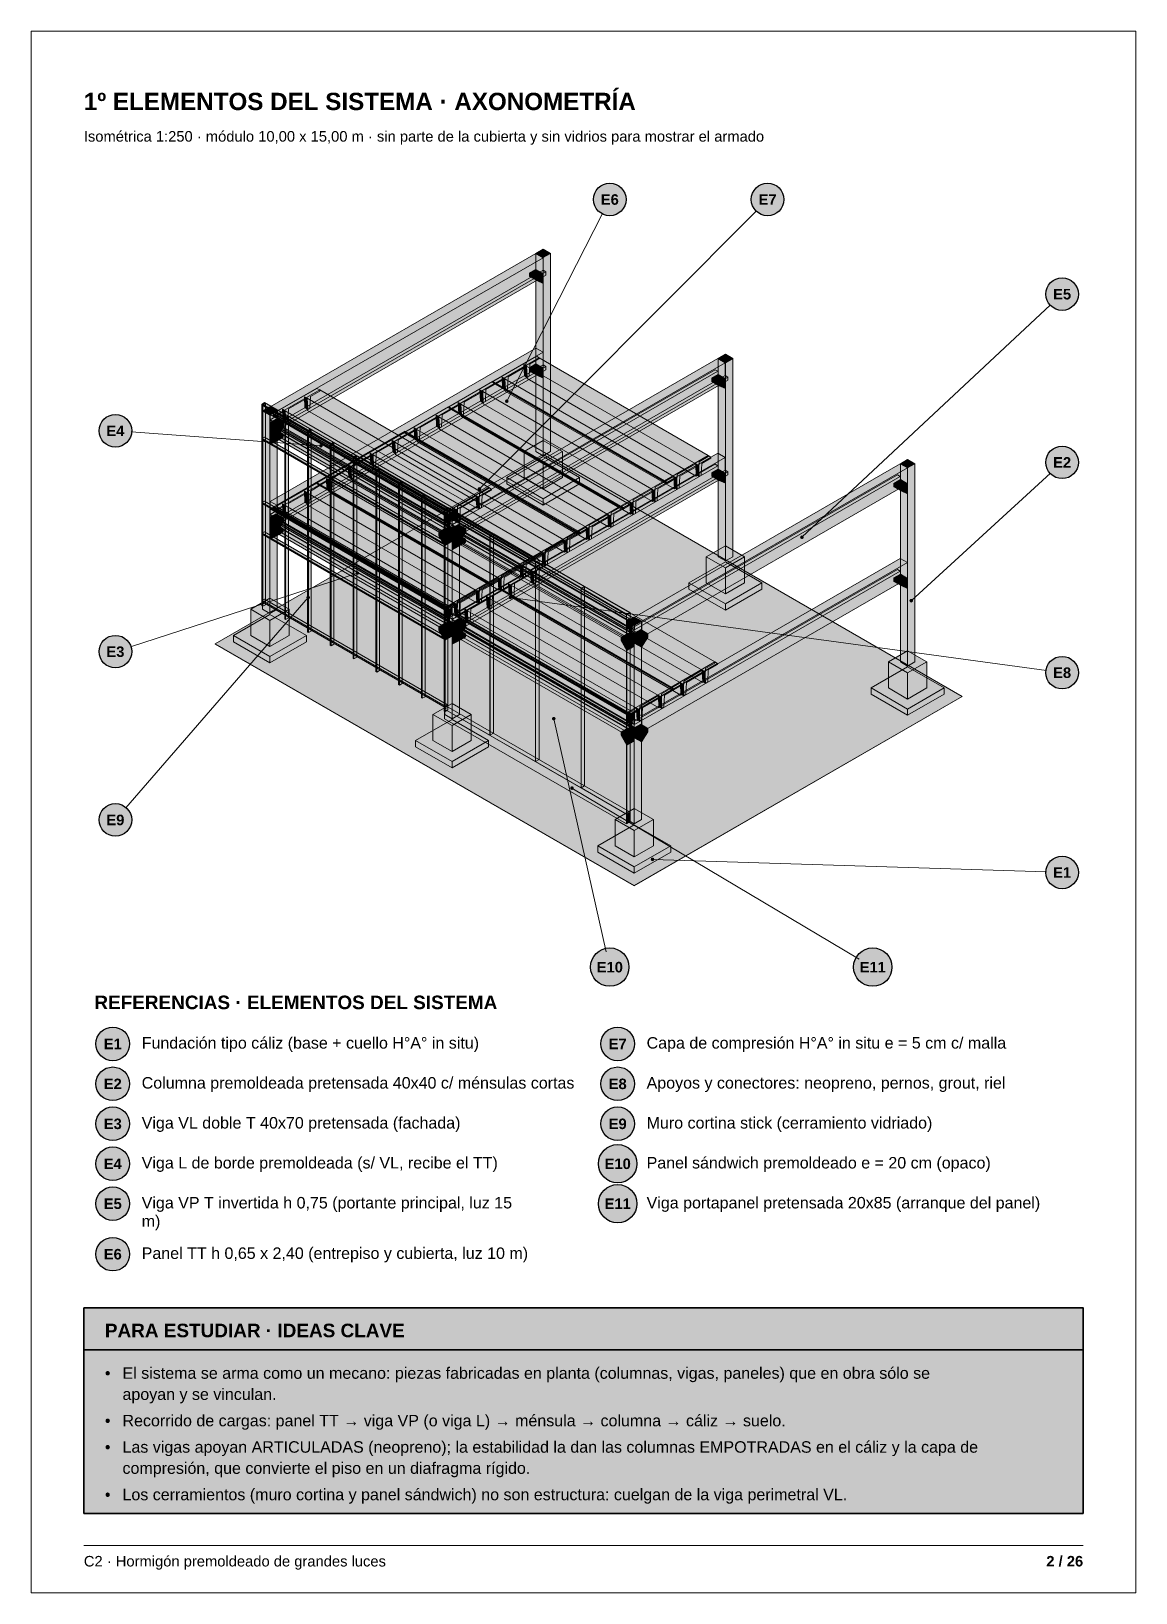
# Paper-space layout 'LAMINA 02' of a CAD drawing. Header units: millimetres. Extents: x 0 to 210, y 0 to 297.
# The model-space entities are those that its viewports show. They can reach past a viewport. Long polylines and large blocks are cut down to what shows.
import ezdxf
from ezdxf.enums import TextEntityAlignment as Align

# ---------------------------------------------------------------- set-up
doc = ezdxf.new("R2010")
doc.units = ezdxf.units.MM
for name, color, linetype in [('ESTUDIO', 7, 'Continuous'), ('ESTUDIO-RELLENO', 9, 'Continuous'), ('ISO', 7, 'Continuous'), ('ISO-RELLENO', 9, 'Continuous'), ('MARCO', 7, 'Continuous'), ('REFERENCIAS', 7, 'Continuous'), ('REFERENCIAS-RELLENO', 9, 'Continuous'), ('TEXTOS', 7, 'Continuous'), ('VIEWPORTS', 7, 'Continuous')]:
    doc.layers.add(name, color=color, linetype=linetype)
doc.styles.add('ARIAL', font='arial.ttf')
doc.styles.add('ARIAL-NEGRITA', font='arialbd.ttf')

psp = doc.layouts.new('LAMINA 02')

msp = doc.modelspace()

# ---------------------------------------------------------------- texts
at = {"layer": 'ESTUDIO'}
for s, height, style, p in [('PARA ESTUDIAR · IDEAS CLAVE', 2.5776, 'ARIAL-NEGRITA', (14, 48.6)), ('•', 2.18, 'ARIAL', (14, 40.7)), ('El sistema se arma como un mecano: piezas fabricadas en planta (columnas, vigas, paneles) que en obra sólo se', 2.18022, 'ARIAL', (17.35, 40.7)), ('apoyan y se vinculan.', 2.1802, 'ARIAL', (17.35, 36.68)), ('•', 2.18, 'ARIAL', (14, 31.66)), ('Recorrido de cargas: panel TT → viga VP (o viga L) → ménsula → columna → cáliz → suelo.', 2.1802, 'ARIAL', (17.35, 31.66)), ('•', 2.18, 'ARIAL', (14, 26.64)), ('Las vigas apoyan ARTICULADAS (neopreno); la estabilidad la dan las columnas EMPOTRADAS en el cáliz y la capa de', 2.18022, 'ARIAL', (17.35, 26.64)), ('compresión, que convierte el piso en un diafragma rígido.', 2.1802, 'ARIAL', (17.35, 22.62)), ('•', 2.18, 'ARIAL', (14, 17.6)), ('Los cerramientos (muro cortina y panel sándwich) no son estructura: cuelgan de la viga perimetral VL.', 2.18022, 'ARIAL', (17.35, 17.6))]:
    msp.add_text(s, height=height, dxfattribs=dict(at, style=style)).set_placement(p)
at = {"layer": 'MARCO', "color": 251, "true_color": 0x666666, "style": 'ARIAL'}
msp.add_text('C2 · Hormigón premoldeado de grandes luces', height=2.0048, dxfattribs=at).set_placement((10, 5))
at = {"layer": 'MARCO', "color": 250, "true_color": 0x444444, "style": 'ARIAL-NEGRITA'}
msp.add_text('2 / 26', height=2.005, dxfattribs=at).set_placement((200, 5), align=Align.RIGHT)
at = {"layer": 'REFERENCIAS', "style": 'ARIAL-NEGRITA'}
for s, p in [('E6', (110, 263.99)), ('E7', (140, 263.99)), ('E5', (196, 245.99)), ('E4', (16, 219.99)), ('E2', (196, 213.99)), ('E3', (16, 177.99)), ('E8', (196, 173.99)), ('E9', (16, 145.99)), ('E1', (196, 135.99)), ('E10', (110, 117.99)), ('E11', (160, 117.99)), ('E1', (15.5, 103.39)), ('E7', (111.5, 103.39)), ('E2', (15.5, 95.79)), ('E8', (111.5, 95.79)), ('E3', (15.5, 88.19)), ('E9', (111.5, 88.19)), ('E4', (15.5, 80.59)), ('E10', (111.5, 80.59)), ('E5', (15.5, 72.99)), ('E11', (111.5, 72.99)), ('E6', (15.5, 63.39))]:
    msp.add_text(s, height=2.005, dxfattribs=at).set_placement(p, align=Align.CENTER)
at = {"layer": 'TEXTOS'}
for s, height, style, p in [('1º ELEMENTOS DEL SISTEMA · AXONOMETRÍA', 3.2936, 'ARIAL-NEGRITA', (10, 282)), ('REFERENCIAS · ELEMENTOS DEL SISTEMA', 2.5776, 'ARIAL-NEGRITA', (12, 111)), ('Fundación tipo cáliz (base + cuello H°A° in situ)', 2.1802, 'ARIAL', (21, 103.5)), ('Capa de compresión H°A° in situ e = 5 cm c/ malla', 2.1802, 'ARIAL', (117, 103.5)), ('Columna premoldeada pretensada 40x40 c/ ménsulas cortas', 2.1802, 'ARIAL', (21, 95.9)), ('Apoyos y conectores: neopreno, pernos, grout, riel', 2.1802, 'ARIAL', (117, 95.9)), ('Viga VL doble T 40x70 pretensada (fachada)', 2.1802, 'ARIAL', (21, 88.3)), ('Muro cortina stick (cerramiento vidriado)', 2.1802, 'ARIAL', (117, 88.3)), ('Viga L de borde premoldeada (s/ VL, recibe el TT)', 2.1802, 'ARIAL', (21, 80.7)), ('Panel sándwich premoldeado e = 20 cm (opaco)', 2.1802, 'ARIAL', (117, 80.7)), ('Viga VP T invertida h 0,75 (portante principal, luz 15', 2.1802, 'ARIAL', (21, 73.1)), ('Viga portapanel pretensada 20x85 (arranque del panel)', 2.1802, 'ARIAL', (117, 73.1)), ('m)', 2.18, 'ARIAL', (21, 69.6)), ('Panel TT h 0,65 x 2,40 (entrepiso y cubierta, luz 10 m)', 2.1802, 'ARIAL', (21, 63.5))]:
    msp.add_text(s, height=height, dxfattribs=dict(at, style=style)).set_placement(p)
at = {"layer": 'TEXTOS', "color": 250, "true_color": 0x333333, "style": 'ARIAL'}
msp.add_text('Isométrica 1:250 · módulo 10,00 x 15,00 m · sin parte de la cubierta y sin vidrios para mostrar el armado', height=2.0048, dxfattribs=at).set_placement((10, 276))

# ---------------------------------------------------------------- hatches: boundary and pattern name
at = {"layer": 'ESTUDIO-RELLENO', "true_color": 0xfff8dc}
h = msp.add_hatch(color=7, dxfattribs=at)
h.dxf.hatch_style = 1
h.paths.add_polyline_path([(10, 54.2), (200, 54.2), (200, 15.08), (10, 15.08)])
at = {"layer": 'ESTUDIO-RELLENO', "true_color": 0xf3d77a}
h = msp.add_hatch(color=41, dxfattribs=at)
h.dxf.hatch_style = 1
h.paths.add_polyline_path([(10, 54.2), (200, 54.2), (200, 46.2), (10, 46.2)])
at = {"layer": 'ISO-RELLENO', "true_color": 0xb0b5bb}
h = msp.add_hatch(color=253, dxfattribs=at)
h.dxf.hatch_style = 1
h.paths.add_polyline_path([(95.95, 254.75), (97.34, 253.95), (98.73, 254.75), (97.34, 255.55)])
at = {"layer": 'ISO-RELLENO', "true_color": 0xa6b89e}
h = msp.add_hatch(color=253, dxfattribs=at)
h.dxf.hatch_style = 1
h.paths.add_polyline_path([(97.31, 253.93), (95.92, 254.73), (45.41, 225.57), (46.8, 224.77)])
at = {"layer": 'ISO-RELLENO', "true_color": 0x727f6d}
h = msp.add_hatch(color=8, dxfattribs=at)
h.dxf.hatch_style = 1
h.paths.add_polyline_path([(97.31, 251.53), (97.31, 253.93), (46.8, 224.77), (46.8, 222.37)])
at = {"layer": 'ISO-RELLENO', "true_color": 0xa4a9ae}
h = msp.add_hatch(color=253, dxfattribs=at)
h.dxf.hatch_style = 1
h.paths.add_polyline_path([(95.95, 217.05), (97.34, 216.25), (97.34, 253.95), (95.95, 254.75)])
at = {"layer": 'ISO-RELLENO', "true_color": 0x797d80}
h = msp.add_hatch(color=8, dxfattribs=at)
h.dxf.hatch_style = 1
h.paths.add_polyline_path([(97.34, 216.25), (98.73, 217.05), (98.73, 254.75), (97.34, 253.95)])
at = {"layer": 'ISO-RELLENO', "true_color": 0xa6b89e}
h = msp.add_hatch(color=253, dxfattribs=at)
h.dxf.hatch_style = 1
h.paths.add_polyline_path([(97.82, 251.23), (97.31, 251.53), (46.8, 222.37), (47.32, 222.07)])
at = {"layer": 'ISO-RELLENO', "true_color": 0x727f6d}
h = msp.add_hatch(color=8, dxfattribs=at)
h.dxf.hatch_style = 1
h.paths.add_polyline_path([(97.82, 250.63), (97.82, 251.23), (47.32, 222.07), (47.32, 221.47)])
at = {"layer": 'ISO-RELLENO', "true_color": 0xb0b5bb}
h = msp.add_hatch(color=253, dxfattribs=at)
h.dxf.hatch_style = 1
h.paths.add_polyline_path([(95.95, 251.71), (94.74, 251.01), (96.13, 250.21), (97.34, 250.91)])
at = {"layer": 'ISO-RELLENO', "true_color": 0xa4a9ae}
h = msp.add_hatch(color=253, dxfattribs=at)
h.dxf.hatch_style = 1
h.paths.add_polyline_path([(94.74, 251.01), (94.74, 250.37), (96.13, 249.57), (96.13, 250.21)])
at = {"layer": 'ISO-RELLENO', "true_color": 0x797d80}
h = msp.add_hatch(color=8, dxfattribs=at)
h.dxf.hatch_style = 1
h.paths.add_polyline_path([(97.34, 250.91), (96.13, 250.21), (96.13, 249.57), (97.34, 249.03)])
at = {"layer": 'ISO-RELLENO', "true_color": 0xa6b89e}
h = msp.add_hatch(color=253, dxfattribs=at)
h.dxf.hatch_style = 1
h.paths.add_polyline_path([(97.31, 235.93), (95.92, 236.73), (45.41, 207.57), (46.8, 206.77)])
at = {"layer": 'ISO-RELLENO', "true_color": 0x727f6d}
h = msp.add_hatch(color=8, dxfattribs=at)
h.dxf.hatch_style = 1
h.paths.add_polyline_path([(97.31, 233.53), (97.31, 235.93), (46.8, 206.77), (46.8, 204.37)])
at = {"layer": 'ISO-RELLENO', "true_color": 0xa6b89e}
h = msp.add_hatch(color=253, dxfattribs=at)
h.dxf.hatch_style = 1
h.paths.add_polyline_path([(131.95, 233.93), (130.56, 234.73), (80.05, 205.57), (81.44, 204.77)])
at = {"layer": 'ISO-RELLENO', "true_color": 0xccc5b6}
h = msp.add_hatch(color=9, dxfattribs=at)
h.dxf.hatch_style = 1
h.paths.add_polyline_path([(96.06, 235.17), (87.74, 230.37), (88.26, 230.07), (96.58, 234.87)])
at = {"layer": 'ISO-RELLENO', "true_color": 0x8c887d}
h = msp.add_hatch(color=252, dxfattribs=at)
h.dxf.hatch_style = 1
h.paths.add_polyline_path([(88.26, 229.87), (90.03, 230.89), (90.14, 228.75), (90.54, 228.98), (90.65, 231.25), (94.19, 233.29), (94.3, 231.15), (94.7, 231.38), (94.81, 233.65), (96.58, 234.67), (96.58, 234.87), (88.26, 230.07)])
at = {"layer": 'ISO-RELLENO', "true_color": 0xccc5b6}
h = msp.add_hatch(color=9, dxfattribs=at)
h.dxf.hatch_style = 1
h.paths.add_polyline_path([(96.58, 234.87), (88.26, 230.07), (120.41, 211.51), (128.72, 216.31)])
at = {"layer": 'ISO-RELLENO', "true_color": 0xb0b5bb}
h = msp.add_hatch(color=253, dxfattribs=at)
h.dxf.hatch_style = 1
h.paths.add_polyline_path([(130.6, 234.75), (131.98, 233.95), (133.37, 234.75), (131.98, 235.55)])
at = {"layer": 'ISO-RELLENO', "true_color": 0xa4a9ae}
h = msp.add_hatch(color=253, dxfattribs=at)
h.dxf.hatch_style = 1
h.paths.add_polyline_path([(130.6, 197.05), (131.98, 196.25), (131.98, 233.95), (130.6, 234.75)])
at = {"layer": 'ISO-RELLENO', "true_color": 0x797d80}
h = msp.add_hatch(color=8, dxfattribs=at)
h.dxf.hatch_style = 1
h.paths.add_polyline_path([(131.98, 196.25), (133.37, 197.05), (133.37, 234.75), (131.98, 233.95)])
at = {"layer": 'ISO-RELLENO', "true_color": 0xa6b89e}
h = msp.add_hatch(color=253, dxfattribs=at)
h.dxf.hatch_style = 1
h.paths.add_polyline_path([(97.82, 233.23), (97.31, 233.53), (46.8, 204.37), (47.32, 204.07)])
at = {"layer": 'ISO-RELLENO', "true_color": 0x727f6d}
h = msp.add_hatch(color=8, dxfattribs=at)
h.dxf.hatch_style = 1
h.paths.add_polyline_path([(97.82, 232.63), (97.82, 233.23), (47.32, 204.07), (47.32, 203.47)])
at = {"layer": 'ISO-RELLENO', "true_color": 0xa6b89e}
h = msp.add_hatch(color=253, dxfattribs=at)
h.dxf.hatch_style = 1
h.paths.add_polyline_path([(130.56, 232.33), (130.04, 232.63), (79.53, 203.47), (80.05, 203.17)])
at = {"layer": 'ISO-RELLENO', "true_color": 0x727f6d}
h = msp.add_hatch(color=8, dxfattribs=at)
h.dxf.hatch_style = 1
h.paths.add_polyline_path([(131.95, 231.53), (131.95, 233.93), (81.44, 204.77), (81.44, 202.37)])
at = {"layer": 'ISO-RELLENO', "true_color": 0xbbb5a7}
h = msp.add_hatch(color=253, dxfattribs=at)
h.dxf.hatch_style = 1
h.paths.add_polyline_path([(93.67, 233.59), (93.78, 231.45), (94.3, 231.15), (94.19, 233.29)])
h = msp.add_hatch(color=253, dxfattribs=at)
h.dxf.hatch_style = 1
h.paths.add_polyline_path([(94.19, 233.29), (94.29, 230.95), (126.44, 212.39), (126.33, 214.73)])
at = {"layer": 'ISO-RELLENO', "true_color": 0xb0b5bb}
h = msp.add_hatch(color=253, dxfattribs=at)
h.dxf.hatch_style = 1
h.paths.add_polyline_path([(95.95, 233.71), (94.74, 233.01), (96.13, 232.21), (97.34, 232.91)])
at = {"layer": 'ISO-RELLENO', "true_color": 0xa4a9ae}
h = msp.add_hatch(color=253, dxfattribs=at)
h.dxf.hatch_style = 1
h.paths.add_polyline_path([(94.74, 233.01), (94.74, 232.37), (96.13, 231.57), (96.13, 232.21)])
at = {"layer": 'ISO-RELLENO', "true_color": 0x797d80}
h = msp.add_hatch(color=8, dxfattribs=at)
h.dxf.hatch_style = 1
h.paths.add_polyline_path([(97.34, 232.91), (96.13, 232.21), (96.13, 231.57), (97.34, 231.03)])
at = {"layer": 'ISO-RELLENO', "true_color": 0xb0b5bb}
h = msp.add_hatch(color=253, dxfattribs=at)
h.dxf.hatch_style = 1
h.paths.add_polyline_path([(130.6, 231.71), (129.38, 231.01), (130.77, 230.21), (131.98, 230.91)])
at = {"layer": 'ISO-RELLENO', "true_color": 0xccc5b6}
h = msp.add_hatch(color=9, dxfattribs=at)
h.dxf.hatch_style = 1
h.paths.add_polyline_path([(54.32, 229.07), (46, 224.27), (46.52, 223.97), (54.84, 228.77)])
at = {"layer": 'ISO-RELLENO', "true_color": 0x8c887d}
h = msp.add_hatch(color=252, dxfattribs=at)
h.dxf.hatch_style = 1
h.paths.add_polyline_path([(46.52, 223.77), (48.29, 224.79), (48.4, 222.65), (48.8, 222.88), (48.91, 225.15), (52.44, 227.19), (52.56, 225.05), (52.96, 225.28), (53.07, 227.55), (54.84, 228.57), (54.84, 228.77), (46.52, 223.97)])
at = {"layer": 'ISO-RELLENO', "true_color": 0xccc5b6}
h = msp.add_hatch(color=9, dxfattribs=at)
h.dxf.hatch_style = 1
h.paths.add_polyline_path([(54.84, 228.77), (46.52, 223.97), (78.67, 205.41), (86.98, 210.21)])
h = msp.add_hatch(color=9, dxfattribs=at)
h.dxf.hatch_style = 1
h.paths.add_polyline_path([(87.71, 230.35), (79.4, 225.55), (79.92, 225.25), (88.23, 230.05)])
at = {"layer": 'ISO-RELLENO', "true_color": 0x8c887d}
h = msp.add_hatch(color=252, dxfattribs=at)
h.dxf.hatch_style = 1
h.paths.add_polyline_path([(79.92, 225.05), (81.68, 226.07), (81.79, 223.93), (82.19, 224.16), (82.31, 226.43), (85.84, 228.47), (85.95, 226.33), (86.35, 226.56), (86.46, 228.83), (88.23, 229.85), (88.23, 230.05), (79.92, 225.25)])
at = {"layer": 'ISO-RELLENO', "true_color": 0xccc5b6}
h = msp.add_hatch(color=9, dxfattribs=at)
h.dxf.hatch_style = 1
h.paths.add_polyline_path([(88.23, 230.05), (79.92, 225.25), (112.06, 206.69), (120.38, 211.49)])
at = {"layer": 'ISO-RELLENO', "true_color": 0xa6b89e}
h = msp.add_hatch(color=253, dxfattribs=at)
h.dxf.hatch_style = 1
h.paths.add_polyline_path([(132.47, 231.23), (131.95, 231.53), (81.44, 202.37), (81.96, 202.07)])
at = {"layer": 'ISO-RELLENO', "true_color": 0x727f6d}
h = msp.add_hatch(color=8, dxfattribs=at)
h.dxf.hatch_style = 1
h.paths.add_polyline_path([(132.47, 230.63), (132.47, 231.23), (81.96, 202.07), (81.96, 201.47)])
at = {"layer": 'ISO-RELLENO', "true_color": 0xbbb5a7}
h = msp.add_hatch(color=253, dxfattribs=at)
h.dxf.hatch_style = 1
h.paths.add_polyline_path([(85.32, 228.77), (85.43, 226.63), (85.95, 226.33), (85.84, 228.47)])
at = {"layer": 'ISO-RELLENO', "true_color": 0xbeb8aa}
h = msp.add_hatch(color=253, dxfattribs=at)
h.dxf.hatch_style = 1
h.paths.add_polyline_path([(87.74, 230.37), (87.74, 230.17), (88.26, 229.87), (88.26, 230.07)])
h = msp.add_hatch(color=253, dxfattribs=at)
h.dxf.hatch_style = 1
h.paths.add_polyline_path([(88.26, 230.07), (88.26, 229.87), (120.41, 211.31), (120.41, 211.51)])
at = {"layer": 'ISO-RELLENO', "true_color": 0xbbb5a7}
h = msp.add_hatch(color=253, dxfattribs=at)
h.dxf.hatch_style = 1
h.paths.add_polyline_path([(89.51, 231.19), (89.62, 229.05), (90.14, 228.75), (90.03, 230.89)])
h = msp.add_hatch(color=253, dxfattribs=at)
h.dxf.hatch_style = 1
h.paths.add_polyline_path([(90.03, 230.89), (90.13, 228.55), (122.28, 209.99), (122.18, 212.33)])
at = {"layer": 'ISO-RELLENO', "true_color": 0xa4a9ae}
h = msp.add_hatch(color=253, dxfattribs=at)
h.dxf.hatch_style = 1
h.paths.add_polyline_path([(129.38, 231.01), (129.38, 230.37), (130.77, 229.57), (130.77, 230.21)])
at = {"layer": 'ISO-RELLENO', "true_color": 0x797d80}
h = msp.add_hatch(color=8, dxfattribs=at)
h.dxf.hatch_style = 1
h.paths.add_polyline_path([(131.98, 230.91), (130.77, 230.21), (130.77, 229.57), (131.98, 229.03)])
at = {"layer": 'ISO-RELLENO', "true_color": 0x7e8993}
h = msp.add_hatch(color=252, dxfattribs=at)
h.dxf.hatch_style = 1
h.paths.add_polyline_path([(43.86, 226), (44.04, 225.9), (44.56, 226.2), (44.38, 226.3)])
at = {"layer": 'ISO-RELLENO', "true_color": 0x768089}
h = msp.add_hatch(color=8, dxfattribs=at)
h.dxf.hatch_style = 1
h.paths.add_polyline_path([(43.86, 187.72), (44.04, 187.62), (44.04, 225.9), (43.86, 226)])
at = {"layer": 'ISO-RELLENO', "true_color": 0x7e8993}
h = msp.add_hatch(color=252, dxfattribs=at)
h.dxf.hatch_style = 1
h.paths.add_polyline_path([(43.9, 226.1), (78.71, 206), (79.16, 206.26), (44.35, 226.36)])
at = {"layer": 'ISO-RELLENO', "true_color": 0x768089}
h = msp.add_hatch(color=8, dxfattribs=at)
h.dxf.hatch_style = 1
h.paths.add_polyline_path([(43.9, 225.9), (78.71, 205.8), (78.71, 206), (43.9, 226.1)])
at = {"layer": 'ISO-RELLENO', "true_color": 0x575e65}
h = msp.add_hatch(color=251, dxfattribs=at)
h.dxf.hatch_style = 1
h.paths.add_polyline_path([(44.04, 187.62), (44.56, 187.92), (44.56, 226.2), (44.04, 225.9)])
at = {"layer": 'ISO-RELLENO', "true_color": 0xbbb5a7}
h = msp.add_hatch(color=253, dxfattribs=at)
h.dxf.hatch_style = 1
h.paths.add_polyline_path([(51.93, 227.49), (52.04, 225.35), (52.56, 225.05), (52.44, 227.19)])
h = msp.add_hatch(color=253, dxfattribs=at)
h.dxf.hatch_style = 1
h.paths.add_polyline_path([(52.44, 227.19), (52.55, 224.85), (84.7, 206.29), (84.59, 208.63)])
h = msp.add_hatch(color=253, dxfattribs=at)
h.dxf.hatch_style = 1
h.paths.add_polyline_path([(81.16, 226.37), (81.27, 224.23), (81.79, 223.93), (81.68, 226.07)])
h = msp.add_hatch(color=253, dxfattribs=at)
h.dxf.hatch_style = 1
h.paths.add_polyline_path([(81.68, 226.07), (81.79, 223.73), (113.93, 205.17), (113.83, 207.51)])
h = msp.add_hatch(color=253, dxfattribs=at)
h.dxf.hatch_style = 1
h.paths.add_polyline_path([(85.84, 228.47), (85.94, 226.13), (118.09, 207.57), (117.99, 209.91)])
at = {"layer": 'ISO-RELLENO', "true_color": 0xb0b5bb}
h = msp.add_hatch(color=253, dxfattribs=at)
h.dxf.hatch_style = 1
h.paths.add_polyline_path([(43.99, 224.75), (45.38, 223.95), (46.76, 224.75), (45.38, 225.55)])
at = {"layer": 'ISO-RELLENO', "true_color": 0xa4a9ae}
h = msp.add_hatch(color=253, dxfattribs=at)
h.dxf.hatch_style = 1
h.paths.add_polyline_path([(43.99, 187.05), (45.38, 186.25), (45.38, 223.95), (43.99, 224.75)])
at = {"layer": 'ISO-RELLENO', "true_color": 0x797d80}
h = msp.add_hatch(color=8, dxfattribs=at)
h.dxf.hatch_style = 1
h.paths.add_polyline_path([(45.38, 186.25), (46.76, 187.05), (46.76, 224.75), (45.38, 223.95)])
at = {"layer": 'ISO-RELLENO', "true_color": 0xb0b5bb}
h = msp.add_hatch(color=253, dxfattribs=at)
h.dxf.hatch_style = 1
h.paths.add_polyline_path([(46.59, 223.21), (45.38, 222.51), (46.76, 221.71), (47.98, 222.41)])
at = {"layer": 'ISO-RELLENO', "true_color": 0x9bac93}
h = msp.add_hatch(color=253, dxfattribs=at)
h.dxf.hatch_style = 1
h.paths.add_polyline_path([(45.41, 222.57), (47.32, 221.47), (47.32, 222.07), (46.8, 222.37), (46.8, 224.77), (45.41, 225.57)])
at = {"layer": 'ISO-RELLENO', "true_color": 0xbda6a6}
h = msp.add_hatch(color=253, dxfattribs=at)
h.dxf.hatch_style = 1
h.paths.add_polyline_path([(45.93, 224.43), (45.41, 224.13), (78.6, 204.97), (79.12, 205.27)])
at = {"layer": 'ISO-RELLENO', "true_color": 0xb19b9b}
h = msp.add_hatch(color=253, dxfattribs=at)
h.dxf.hatch_style = 1
h.paths.add_polyline_path([(45.41, 224.13), (45.41, 223.09), (78.6, 203.93), (78.6, 204.97)])
at = {"layer": 'ISO-RELLENO', "true_color": 0x98a9ba}
h = msp.add_hatch(color=253, dxfattribs=at)
h.dxf.hatch_style = 1
h.paths.add_polyline_path([(46.8, 223.89), (45.41, 223.09), (78.6, 203.93), (79.98, 204.73)])
at = {"layer": 'ISO-RELLENO', "true_color": 0x8e9eae}
h = msp.add_hatch(color=253, dxfattribs=at)
h.dxf.hatch_style = 1
h.paths.add_polyline_path([(45.41, 223.09), (45.41, 222.57), (78.6, 203.41), (78.6, 203.93)])
at = {"layer": 'ISO-RELLENO', "true_color": 0xbda6a6}
h = msp.add_hatch(color=253, dxfattribs=at)
h.dxf.hatch_style = 1
h.paths.add_polyline_path([(46.8, 224.49), (45.93, 223.99), (79.12, 204.83), (79.98, 205.33)])
at = {"layer": 'ISO-RELLENO', "true_color": 0xbeb8aa}
h = msp.add_hatch(color=253, dxfattribs=at)
h.dxf.hatch_style = 1
h.paths.add_polyline_path([(46, 224.27), (46, 224.07), (46.52, 223.77), (46.52, 223.97)])
h = msp.add_hatch(color=253, dxfattribs=at)
h.dxf.hatch_style = 1
h.paths.add_polyline_path([(46.52, 223.97), (46.52, 223.77), (78.67, 205.21), (78.67, 205.41)])
at = {"layer": 'ISO-RELLENO', "true_color": 0xbbb5a7}
h = msp.add_hatch(color=253, dxfattribs=at)
h.dxf.hatch_style = 1
h.paths.add_polyline_path([(47.77, 225.09), (47.88, 222.95), (48.4, 222.65), (48.29, 224.79)])
at = {"layer": 'ISO-RELLENO', "true_color": 0x7e8993}
h = msp.add_hatch(color=252, dxfattribs=at)
h.dxf.hatch_style = 1
h.paths.add_polyline_path([(48.19, 223.5), (48.37, 223.4), (48.89, 223.7), (48.71, 223.8)])
at = {"layer": 'ISO-RELLENO', "true_color": 0x768089}
h = msp.add_hatch(color=8, dxfattribs=at)
h.dxf.hatch_style = 1
h.paths.add_polyline_path([(48.19, 185.22), (48.37, 185.12), (48.37, 223.4), (48.19, 223.5)])
at = {"layer": 'ISO-RELLENO', "true_color": 0xbbb5a7}
h = msp.add_hatch(color=253, dxfattribs=at)
h.dxf.hatch_style = 1
h.paths.add_polyline_path([(48.29, 224.79), (48.39, 222.45), (80.54, 203.89), (80.43, 206.23)])
at = {"layer": 'ISO-RELLENO', "true_color": 0x575e65}
h = msp.add_hatch(color=251, dxfattribs=at)
h.dxf.hatch_style = 1
h.paths.add_polyline_path([(48.37, 185.12), (48.89, 185.42), (48.89, 223.7), (48.37, 223.4)])
at = {"layer": 'ISO-RELLENO', "true_color": 0xccc5b6}
h = msp.add_hatch(color=9, dxfattribs=at)
h.dxf.hatch_style = 1
h.paths.add_polyline_path([(79.36, 225.53), (71.05, 220.73), (71.57, 220.43), (79.88, 225.23)])
at = {"layer": 'ISO-RELLENO', "true_color": 0x8c887d}
h = msp.add_hatch(color=252, dxfattribs=at)
h.dxf.hatch_style = 1
h.paths.add_polyline_path([(71.57, 220.23), (73.33, 221.25), (73.45, 219.11), (73.84, 219.34), (73.96, 221.61), (77.49, 223.65), (77.6, 221.51), (78, 221.74), (78.11, 224.01), (79.88, 225.03), (79.88, 225.23), (71.57, 220.43)])
at = {"layer": 'ISO-RELLENO', "true_color": 0xccc5b6}
h = msp.add_hatch(color=9, dxfattribs=at)
h.dxf.hatch_style = 1
h.paths.add_polyline_path([(79.88, 225.23), (71.57, 220.43), (103.71, 201.87), (112.03, 206.67)])
at = {"layer": 'ISO-RELLENO', "true_color": 0xbbb5a7}
h = msp.add_hatch(color=253, dxfattribs=at)
h.dxf.hatch_style = 1
h.paths.add_polyline_path([(76.97, 223.95), (77.08, 221.81), (77.6, 221.51), (77.49, 223.65)])
h = msp.add_hatch(color=253, dxfattribs=at)
h.dxf.hatch_style = 1
h.paths.add_polyline_path([(77.49, 223.65), (77.59, 221.31), (109.74, 202.75), (109.64, 205.09)])
at = {"layer": 'ISO-RELLENO', "true_color": 0xbeb8aa}
h = msp.add_hatch(color=253, dxfattribs=at)
h.dxf.hatch_style = 1
h.paths.add_polyline_path([(79.4, 225.55), (79.4, 225.35), (79.92, 225.05), (79.92, 225.25)])
h = msp.add_hatch(color=253, dxfattribs=at)
h.dxf.hatch_style = 1
h.paths.add_polyline_path([(79.92, 225.25), (79.92, 225.05), (112.06, 206.49), (112.06, 206.69)])
at = {"layer": 'ISO-RELLENO', "true_color": 0x7e8993}
h = msp.add_hatch(color=252, dxfattribs=at)
h.dxf.hatch_style = 1
h.paths.add_polyline_path([(43.9, 219.54), (78.71, 199.44), (79.16, 199.7), (44.35, 219.8)])
at = {"layer": 'ISO-RELLENO', "true_color": 0xa4a9ae}
h = msp.add_hatch(color=253, dxfattribs=at)
h.dxf.hatch_style = 1
h.paths.add_polyline_path([(45.38, 222.51), (45.38, 220.63), (46.76, 219.83), (46.76, 221.71)])
at = {"layer": 'ISO-RELLENO', "true_color": 0xb0b5bb}
h = msp.add_hatch(color=253, dxfattribs=at)
h.dxf.hatch_style = 1
h.paths.add_polyline_path([(47.91, 220.41), (46.76, 221.07), (45.38, 220.27), (46.52, 219.61)])
at = {"layer": 'ISO-RELLENO', "true_color": 0xa4a9ae}
h = msp.add_hatch(color=253, dxfattribs=at)
h.dxf.hatch_style = 1
h.paths.add_polyline_path([(45.38, 218.39), (46.52, 218.97), (46.52, 219.61), (45.38, 220.27)])
at = {"layer": 'ISO-RELLENO', "true_color": 0xa3b6c8}
h = msp.add_hatch(color=253, dxfattribs=at)
h.dxf.hatch_style = 1
h.paths.add_polyline_path([(45.83, 221.37), (45.41, 220.89), (78.6, 201.73), (79.01, 202.21)])
at = {"layer": 'ISO-RELLENO', "true_color": 0x8e9eae}
h = msp.add_hatch(color=253, dxfattribs=at)
h.dxf.hatch_style = 1
h.paths.add_polyline_path([(45.41, 220.89), (45.41, 220.29), (78.6, 201.13), (78.6, 201.73)])
at = {"layer": 'ISO-RELLENO', "true_color": 0x98a9ba}
h = msp.add_hatch(color=253, dxfattribs=at)
h.dxf.hatch_style = 1
h.paths.add_polyline_path([(45.9, 221.41), (45.83, 221.37), (79.01, 202.21), (79.08, 202.25)])
at = {"layer": 'ISO-RELLENO', "true_color": 0x8e9eae}
h = msp.add_hatch(color=253, dxfattribs=at)
h.dxf.hatch_style = 1
h.paths.add_polyline_path([(45.9, 222.61), (45.9, 221.41), (79.08, 202.25), (79.08, 203.45)])
at = {"layer": 'ISO-RELLENO', "true_color": 0xd4cec0}
h = msp.add_hatch(color=254, dxfattribs=at)
h.dxf.hatch_style = 1
h.paths.add_polyline_path([(46, 206.47), (79.19, 187.31), (104.23, 201.77), (71.05, 220.93)])
at = {"layer": 'ISO-RELLENO', "true_color": 0x98a9ba}
h = msp.add_hatch(color=253, dxfattribs=at)
h.dxf.hatch_style = 1
h.paths.add_polyline_path([(46.38, 221.69), (46.31, 221.65), (79.5, 202.49), (79.57, 202.53)])
at = {"layer": 'ISO-RELLENO', "true_color": 0x82919f}
h = msp.add_hatch(color=252, dxfattribs=at)
h.dxf.hatch_style = 1
h.paths.add_polyline_path([(46.8, 221.69), (46.38, 221.69), (79.57, 202.53), (79.98, 202.53)])
at = {"layer": 'ISO-RELLENO', "true_color": 0x797d80}
h = msp.add_hatch(color=8, dxfattribs=at)
h.dxf.hatch_style = 1
h.paths.add_polyline_path([(47.91, 219.77), (47.91, 220.41), (46.52, 219.61), (46.52, 218.97)])
h = msp.add_hatch(color=8, dxfattribs=at)
h.dxf.hatch_style = 1
h.paths.add_polyline_path([(46.76, 219.83), (47.98, 221.77), (47.98, 222.41), (46.76, 221.71)])
at = {"layer": 'ISO-RELLENO', "true_color": 0x7e8993}
h = msp.add_hatch(color=252, dxfattribs=at)
h.dxf.hatch_style = 1
h.paths.add_polyline_path([(52.52, 221), (52.7, 220.9), (53.22, 221.2), (53.04, 221.3)])
at = {"layer": 'ISO-RELLENO', "true_color": 0x768089}
h = msp.add_hatch(color=8, dxfattribs=at)
h.dxf.hatch_style = 1
h.paths.add_polyline_path([(52.52, 182.72), (52.7, 182.62), (52.7, 220.9), (52.52, 221)])
at = {"layer": 'ISO-RELLENO', "true_color": 0x575e65}
h = msp.add_hatch(color=251, dxfattribs=at)
h.dxf.hatch_style = 1
h.paths.add_polyline_path([(52.7, 182.62), (53.22, 182.92), (53.22, 221.2), (52.7, 220.9)])
at = {"layer": 'ISO-RELLENO', "true_color": 0xccc5b6}
h = msp.add_hatch(color=9, dxfattribs=at)
h.dxf.hatch_style = 1
h.paths.add_polyline_path([(71.01, 220.71), (62.7, 215.91), (63.22, 215.61), (71.53, 220.41)])
at = {"layer": 'ISO-RELLENO', "true_color": 0x8c887d}
h = msp.add_hatch(color=252, dxfattribs=at)
h.dxf.hatch_style = 1
h.paths.add_polyline_path([(63.22, 215.41), (64.99, 216.43), (65.1, 214.29), (65.5, 214.52), (65.61, 216.79), (69.14, 218.83), (69.25, 216.69), (69.65, 216.92), (69.77, 219.19), (71.53, 220.21), (71.53, 220.41), (63.22, 215.61)])
at = {"layer": 'ISO-RELLENO', "true_color": 0xccc5b6}
h = msp.add_hatch(color=9, dxfattribs=at)
h.dxf.hatch_style = 1
h.paths.add_polyline_path([(71.53, 220.41), (63.22, 215.61), (95.37, 197.05), (103.68, 201.85)])
at = {"layer": 'ISO-RELLENO', "true_color": 0xbeb8aa}
h = msp.add_hatch(color=253, dxfattribs=at)
h.dxf.hatch_style = 1
h.paths.add_polyline_path([(71.05, 220.73), (71.05, 220.53), (71.57, 220.23), (71.57, 220.43)])
h = msp.add_hatch(color=253, dxfattribs=at)
h.dxf.hatch_style = 1
h.paths.add_polyline_path([(71.57, 220.43), (71.57, 220.23), (103.71, 201.67), (103.71, 201.87)])
at = {"layer": 'ISO-RELLENO', "true_color": 0xbbb5a7}
h = msp.add_hatch(color=253, dxfattribs=at)
h.dxf.hatch_style = 1
h.paths.add_polyline_path([(72.81, 221.55), (72.93, 219.41), (73.45, 219.11), (73.33, 221.25)])
h = msp.add_hatch(color=253, dxfattribs=at)
h.dxf.hatch_style = 1
h.paths.add_polyline_path([(73.33, 221.25), (73.44, 218.91), (105.58, 200.35), (105.48, 202.69)])
at = {"layer": 'ISO-RELLENO', "true_color": 0x768089}
h = msp.add_hatch(color=8, dxfattribs=at)
h.dxf.hatch_style = 1
h.paths.add_polyline_path([(43.9, 219.34), (78.71, 199.24), (78.71, 199.44), (43.9, 219.54)])
at = {"layer": 'ISO-RELLENO', "true_color": 0x7e8993}
h = msp.add_hatch(color=252, dxfattribs=at)
h.dxf.hatch_style = 1
h.paths.add_polyline_path([(56.85, 218.5), (57.03, 218.4), (57.55, 218.7), (57.37, 218.8)])
at = {"layer": 'ISO-RELLENO', "true_color": 0x768089}
h = msp.add_hatch(color=8, dxfattribs=at)
h.dxf.hatch_style = 1
h.paths.add_polyline_path([(56.85, 180.22), (57.03, 180.12), (57.03, 218.4), (56.85, 218.5)])
at = {"layer": 'ISO-RELLENO', "true_color": 0x575e65}
h = msp.add_hatch(color=251, dxfattribs=at)
h.dxf.hatch_style = 1
h.paths.add_polyline_path([(57.03, 180.12), (57.55, 180.42), (57.55, 218.7), (57.03, 218.4)])
at = {"layer": 'ISO-RELLENO', "true_color": 0xbbb5a7}
h = msp.add_hatch(color=253, dxfattribs=at)
h.dxf.hatch_style = 1
h.paths.add_polyline_path([(68.62, 219.13), (68.73, 216.99), (69.25, 216.69), (69.14, 218.83)])
h = msp.add_hatch(color=253, dxfattribs=at)
h.dxf.hatch_style = 1
h.paths.add_polyline_path([(69.14, 218.83), (69.25, 216.49), (101.39, 197.93), (101.29, 200.27)])
at = {"layer": 'ISO-RELLENO', "true_color": 0xc2baaa}
h = msp.add_hatch(color=9, dxfattribs=at)
h.dxf.hatch_style = 1
h.paths.add_polyline_path([(93.7, 217.05), (97.34, 214.95), (100.98, 217.05), (97.34, 219.15)])
at = {"layer": 'ISO-RELLENO', "true_color": 0xb5ae9e}
h = msp.add_hatch(color=253, dxfattribs=at)
h.dxf.hatch_style = 1
h.paths.add_polyline_path([(93.7, 212.09), (97.34, 209.99), (97.34, 214.95), (93.7, 217.05)])
at = {"layer": 'ISO-RELLENO', "true_color": 0x858075}
h = msp.add_hatch(color=8, dxfattribs=at)
h.dxf.hatch_style = 1
h.paths.add_polyline_path([(97.34, 209.99), (100.98, 212.09), (100.98, 217.05), (97.34, 214.95)])
at = {"layer": 'ISO-RELLENO', "true_color": 0xd6d1c7}
h = msp.add_hatch(color=254, dxfattribs=at)
h.dxf.hatch_style = 1
h.paths.add_polyline_path([(34.99, 180.49), (114.66, 134.49), (177.01, 170.49), (97.34, 216.49)])
at = {"layer": 'ISO-RELLENO', "true_color": 0xccc5b6}
h = msp.add_hatch(color=9, dxfattribs=at)
h.dxf.hatch_style = 1
h.paths.add_polyline_path([(62.66, 215.89), (54.35, 211.09), (54.87, 210.79), (63.18, 215.59)])
at = {"layer": 'ISO-RELLENO', "true_color": 0x8c887d}
h = msp.add_hatch(color=252, dxfattribs=at)
h.dxf.hatch_style = 1
h.paths.add_polyline_path([(54.87, 210.59), (56.64, 211.61), (56.75, 209.47), (57.15, 209.7), (57.26, 211.97), (60.79, 214.01), (60.91, 211.87), (61.3, 212.1), (61.42, 214.37), (63.18, 215.39), (63.18, 215.59), (54.87, 210.79)])
at = {"layer": 'ISO-RELLENO', "true_color": 0xccc5b6}
h = msp.add_hatch(color=9, dxfattribs=at)
h.dxf.hatch_style = 1
h.paths.add_polyline_path([(63.18, 215.59), (54.87, 210.79), (87.02, 192.23), (95.33, 197.03)])
at = {"layer": 'ISO-RELLENO', "true_color": 0xbbb5a7}
h = msp.add_hatch(color=253, dxfattribs=at)
h.dxf.hatch_style = 1
h.paths.add_polyline_path([(60.27, 214.31), (60.39, 212.17), (60.91, 211.87), (60.79, 214.01)])
h = msp.add_hatch(color=253, dxfattribs=at)
h.dxf.hatch_style = 1
h.paths.add_polyline_path([(60.79, 214.01), (60.9, 211.67), (93.04, 193.11), (92.94, 195.45)])
at = {"layer": 'ISO-RELLENO', "true_color": 0x7e8993}
h = msp.add_hatch(color=252, dxfattribs=at)
h.dxf.hatch_style = 1
h.paths.add_polyline_path([(61.18, 216), (61.36, 215.9), (61.88, 216.2), (61.7, 216.3)])
at = {"layer": 'ISO-RELLENO', "true_color": 0x768089}
h = msp.add_hatch(color=8, dxfattribs=at)
h.dxf.hatch_style = 1
h.paths.add_polyline_path([(61.18, 177.72), (61.36, 177.62), (61.36, 215.9), (61.18, 216)])
at = {"layer": 'ISO-RELLENO', "true_color": 0x575e65}
h = msp.add_hatch(color=251, dxfattribs=at)
h.dxf.hatch_style = 1
h.paths.add_polyline_path([(61.36, 177.62), (61.88, 177.92), (61.88, 216.2), (61.36, 215.9)])
at = {"layer": 'ISO-RELLENO', "true_color": 0xbeb8aa}
h = msp.add_hatch(color=253, dxfattribs=at)
h.dxf.hatch_style = 1
h.paths.add_polyline_path([(62.7, 215.91), (62.7, 215.71), (63.22, 215.41), (63.22, 215.61)])
h = msp.add_hatch(color=253, dxfattribs=at)
h.dxf.hatch_style = 1
h.paths.add_polyline_path([(63.22, 215.61), (63.22, 215.41), (95.37, 196.85), (95.37, 197.05)])
at = {"layer": 'ISO-RELLENO', "true_color": 0xbbb5a7}
h = msp.add_hatch(color=253, dxfattribs=at)
h.dxf.hatch_style = 1
h.paths.add_polyline_path([(64.47, 216.73), (64.58, 214.59), (65.1, 214.29), (64.99, 216.43)])
h = msp.add_hatch(color=253, dxfattribs=at)
h.dxf.hatch_style = 1
h.paths.add_polyline_path([(64.99, 216.43), (65.09, 214.09), (97.24, 195.53), (97.13, 197.87)])
at = {"layer": 'ISO-RELLENO', "true_color": 0xa6b89e}
h = msp.add_hatch(color=253, dxfattribs=at)
h.dxf.hatch_style = 1
h.paths.add_polyline_path([(130.56, 214.33), (130.04, 214.63), (79.53, 185.47), (80.05, 185.17)])
h = msp.add_hatch(color=253, dxfattribs=at)
h.dxf.hatch_style = 1
h.paths.add_polyline_path([(131.95, 215.93), (130.56, 216.73), (80.05, 187.57), (81.44, 186.77)])
at = {"layer": 'ISO-RELLENO', "true_color": 0x727f6d}
h = msp.add_hatch(color=8, dxfattribs=at)
h.dxf.hatch_style = 1
h.paths.add_polyline_path([(131.95, 213.53), (131.95, 215.93), (81.44, 186.77), (81.44, 184.37)])
at = {"layer": 'ISO-RELLENO', "true_color": 0xc2baaa}
h = msp.add_hatch(color=9, dxfattribs=at)
h.dxf.hatch_style = 1
h.paths.add_polyline_path([(90.41, 212.09), (97.34, 208.09), (104.27, 212.09), (97.34, 216.09)])
at = {"layer": 'ISO-RELLENO', "true_color": 0xa6b89e}
h = msp.add_hatch(color=253, dxfattribs=at)
h.dxf.hatch_style = 1
h.paths.add_polyline_path([(166.59, 213.93), (165.2, 214.73), (114.69, 185.57), (116.08, 184.77)])
at = {"layer": 'ISO-RELLENO', "true_color": 0x727f6d}
h = msp.add_hatch(color=8, dxfattribs=at)
h.dxf.hatch_style = 1
h.paths.add_polyline_path([(166.59, 210.93), (166.59, 213.93), (116.08, 184.77), (116.08, 181.77)])
at = {"layer": 'ISO-RELLENO', "true_color": 0x8c887d}
h = msp.add_hatch(color=252, dxfattribs=at)
h.dxf.hatch_style = 1
h.paths.add_polyline_path([(120.41, 211.31), (122.18, 212.33), (122.28, 209.99), (122.7, 210.23), (122.8, 212.69), (126.33, 214.73), (126.44, 212.39), (126.85, 212.63), (126.96, 215.09), (128.72, 216.11), (128.72, 216.31), (120.41, 211.51)])
at = {"layer": 'ISO-RELLENO', "true_color": 0xccc5b6}
h = msp.add_hatch(color=9, dxfattribs=at)
h.dxf.hatch_style = 1
h.paths.add_polyline_path([(128.72, 216.31), (120.41, 211.51), (120.93, 211.21), (129.24, 216.01)])
at = {"layer": 'ISO-RELLENO', "true_color": 0x8c887d}
h = msp.add_hatch(color=252, dxfattribs=at)
h.dxf.hatch_style = 1
h.paths.add_polyline_path([(120.93, 211.01), (122.7, 212.03), (122.81, 209.89), (123.21, 210.12), (123.32, 212.39), (126.85, 214.43), (126.97, 212.29), (127.36, 212.52), (127.48, 214.79), (129.24, 215.81), (129.24, 216.01), (120.93, 211.21)])
at = {"layer": 'ISO-RELLENO', "true_color": 0xbbb5a7}
h = msp.add_hatch(color=253, dxfattribs=at)
h.dxf.hatch_style = 1
h.paths.add_polyline_path([(126.33, 214.73), (126.45, 212.59), (126.97, 212.29), (126.85, 214.43)])
at = {"layer": 'ISO-RELLENO', "true_color": 0xb0b5bb}
h = msp.add_hatch(color=253, dxfattribs=at)
h.dxf.hatch_style = 1
h.paths.add_polyline_path([(165.24, 214.75), (166.62, 213.95), (168.01, 214.75), (166.62, 215.55)])
at = {"layer": 'ISO-RELLENO', "true_color": 0xa4a9ae}
h = msp.add_hatch(color=253, dxfattribs=at)
h.dxf.hatch_style = 1
h.paths.add_polyline_path([(165.24, 177.05), (166.62, 176.25), (166.62, 213.95), (165.24, 214.75)])
at = {"layer": 'ISO-RELLENO', "true_color": 0x797d80}
h = msp.add_hatch(color=8, dxfattribs=at)
h.dxf.hatch_style = 1
h.paths.add_polyline_path([(166.62, 176.25), (168.01, 177.05), (168.01, 214.75), (166.62, 213.95)])
at = {"layer": 'ISO-RELLENO', "true_color": 0xccc5b6}
h = msp.add_hatch(color=9, dxfattribs=at)
h.dxf.hatch_style = 1
h.paths.add_polyline_path([(54.32, 211.07), (46, 206.27), (46.52, 205.97), (54.84, 210.77)])
at = {"layer": 'ISO-RELLENO', "true_color": 0xbeb8aa}
h = msp.add_hatch(color=253, dxfattribs=at)
h.dxf.hatch_style = 1
h.paths.add_polyline_path([(54.35, 211.09), (54.35, 210.89), (54.87, 210.59), (54.87, 210.79)])
at = {"layer": 'ISO-RELLENO', "true_color": 0xbbb5a7}
h = msp.add_hatch(color=253, dxfattribs=at)
h.dxf.hatch_style = 1
h.paths.add_polyline_path([(56.12, 211.91), (56.23, 209.77), (56.75, 209.47), (56.64, 211.61)])
h = msp.add_hatch(color=253, dxfattribs=at)
h.dxf.hatch_style = 1
h.paths.add_polyline_path([(56.64, 211.61), (56.74, 209.27), (88.89, 190.71), (88.78, 193.05)])
at = {"layer": 'ISO-RELLENO', "true_color": 0x7e8993}
h = msp.add_hatch(color=252, dxfattribs=at)
h.dxf.hatch_style = 1
h.paths.add_polyline_path([(65.52, 213.5), (65.69, 213.4), (66.21, 213.7), (66.03, 213.8)])
at = {"layer": 'ISO-RELLENO', "true_color": 0x768089}
h = msp.add_hatch(color=8, dxfattribs=at)
h.dxf.hatch_style = 1
h.paths.add_polyline_path([(65.52, 175.22), (65.69, 175.12), (65.69, 213.4), (65.52, 213.5)])
at = {"layer": 'ISO-RELLENO', "true_color": 0x575e65}
h = msp.add_hatch(color=251, dxfattribs=at)
h.dxf.hatch_style = 1
h.paths.add_polyline_path([(65.69, 175.12), (66.21, 175.42), (66.21, 213.7), (65.69, 213.4)])
at = {"layer": 'ISO-RELLENO', "true_color": 0x7e8993}
h = msp.add_hatch(color=252, dxfattribs=at)
h.dxf.hatch_style = 1
h.paths.add_polyline_path([(69.85, 211), (70.02, 210.9), (70.54, 211.2), (70.36, 211.3)])
at = {"layer": 'ISO-RELLENO', "true_color": 0x768089}
h = msp.add_hatch(color=8, dxfattribs=at)
h.dxf.hatch_style = 1
h.paths.add_polyline_path([(69.85, 172.72), (70.02, 172.62), (70.02, 210.9), (69.85, 211)])
at = {"layer": 'ISO-RELLENO', "true_color": 0x575e65}
h = msp.add_hatch(color=251, dxfattribs=at)
h.dxf.hatch_style = 1
h.paths.add_polyline_path([(70.02, 172.62), (70.54, 172.92), (70.54, 211.2), (70.02, 210.9)])
at = {"layer": 'ISO-RELLENO', "true_color": 0xa6b89e}
h = msp.add_hatch(color=253, dxfattribs=at)
h.dxf.hatch_style = 1
h.paths.add_polyline_path([(132.47, 213.23), (131.95, 213.53), (81.44, 184.37), (81.96, 184.07)])
at = {"layer": 'ISO-RELLENO', "true_color": 0x727f6d}
h = msp.add_hatch(color=8, dxfattribs=at)
h.dxf.hatch_style = 1
h.paths.add_polyline_path([(132.47, 212.63), (132.47, 213.23), (81.96, 184.07), (81.96, 183.47)])
at = {"layer": 'ISO-RELLENO', "true_color": 0xb5ae9e}
h = msp.add_hatch(color=253, dxfattribs=at)
h.dxf.hatch_style = 1
h.paths.add_polyline_path([(90.41, 210.89), (97.34, 206.89), (97.34, 208.09), (90.41, 212.09)])
at = {"layer": 'ISO-RELLENO', "true_color": 0x858075}
h = msp.add_hatch(color=8, dxfattribs=at)
h.dxf.hatch_style = 1
h.paths.add_polyline_path([(97.34, 206.89), (104.27, 210.89), (104.27, 212.09), (97.34, 208.09)])
at = {"layer": 'ISO-RELLENO', "true_color": 0x8c887d}
h = msp.add_hatch(color=252, dxfattribs=at)
h.dxf.hatch_style = 1
h.paths.add_polyline_path([(112.06, 206.49), (113.83, 207.51), (113.93, 205.17), (114.35, 205.41), (114.45, 207.87), (117.99, 209.91), (118.09, 207.57), (118.51, 207.81), (118.61, 210.27), (120.38, 211.29), (120.38, 211.49), (112.06, 206.69)])
at = {"layer": 'ISO-RELLENO', "true_color": 0xccc5b6}
h = msp.add_hatch(color=9, dxfattribs=at)
h.dxf.hatch_style = 1
h.paths.add_polyline_path([(120.38, 211.49), (112.06, 206.69), (112.58, 206.39), (120.9, 211.19)])
at = {"layer": 'ISO-RELLENO', "true_color": 0x8c887d}
h = msp.add_hatch(color=252, dxfattribs=at)
h.dxf.hatch_style = 1
h.paths.add_polyline_path([(112.58, 206.19), (114.35, 207.21), (114.46, 205.07), (114.86, 205.3), (114.97, 207.57), (118.51, 209.61), (118.62, 207.47), (119.02, 207.7), (119.13, 209.97), (120.9, 210.99), (120.9, 211.19), (112.58, 206.39)])
at = {"layer": 'ISO-RELLENO', "true_color": 0xa6b89e}
h = msp.add_hatch(color=253, dxfattribs=at)
h.dxf.hatch_style = 1
h.paths.add_polyline_path([(165.2, 212.33), (164.68, 212.63), (114.18, 183.47), (114.69, 183.17)])
at = {"layer": 'ISO-RELLENO', "true_color": 0xbeb8aa}
h = msp.add_hatch(color=253, dxfattribs=at)
h.dxf.hatch_style = 1
h.paths.add_polyline_path([(120.41, 211.51), (120.41, 211.31), (120.93, 211.01), (120.93, 211.21)])
at = {"layer": 'ISO-RELLENO', "true_color": 0xbbb5a7}
h = msp.add_hatch(color=253, dxfattribs=at)
h.dxf.hatch_style = 1
h.paths.add_polyline_path([(122.18, 212.33), (122.29, 210.19), (122.81, 209.89), (122.7, 212.03)])
at = {"layer": 'ISO-RELLENO', "true_color": 0xb0b5bb}
h = msp.add_hatch(color=253, dxfattribs=at)
h.dxf.hatch_style = 1
h.paths.add_polyline_path([(130.6, 213.71), (129.38, 213.01), (130.77, 212.21), (131.98, 212.91)])
at = {"layer": 'ISO-RELLENO', "true_color": 0xa4a9ae}
h = msp.add_hatch(color=253, dxfattribs=at)
h.dxf.hatch_style = 1
h.paths.add_polyline_path([(129.38, 213.01), (129.38, 212.37), (130.77, 211.57), (130.77, 212.21)])
at = {"layer": 'ISO-RELLENO', "true_color": 0x797d80}
h = msp.add_hatch(color=8, dxfattribs=at)
h.dxf.hatch_style = 1
h.paths.add_polyline_path([(131.98, 212.91), (130.77, 212.21), (130.77, 211.57), (131.98, 211.03)])
at = {"layer": 'ISO-RELLENO', "true_color": 0xb0b5bb}
h = msp.add_hatch(color=253, dxfattribs=at)
h.dxf.hatch_style = 1
h.paths.add_polyline_path([(165.24, 211.71), (164.02, 211.01), (165.41, 210.21), (166.62, 210.91)])
at = {"layer": 'ISO-RELLENO', "true_color": 0xa4a9ae}
h = msp.add_hatch(color=253, dxfattribs=at)
h.dxf.hatch_style = 1
h.paths.add_polyline_path([(164.02, 211.01), (164.02, 210.37), (165.41, 209.57), (165.41, 210.21)])
at = {"layer": 'ISO-RELLENO', "true_color": 0x797d80}
h = msp.add_hatch(color=8, dxfattribs=at)
h.dxf.hatch_style = 1
h.paths.add_polyline_path([(166.62, 210.91), (165.41, 210.21), (165.41, 209.57), (166.62, 209.03)])
at = {"layer": 'ISO-RELLENO', "true_color": 0x8c887d}
h = msp.add_hatch(color=252, dxfattribs=at)
h.dxf.hatch_style = 1
h.paths.add_polyline_path([(46.52, 205.77), (48.29, 206.79), (48.4, 204.65), (48.8, 204.88), (48.91, 207.15), (52.44, 209.19), (52.56, 207.05), (52.96, 207.28), (53.07, 209.55), (54.84, 210.57), (54.84, 210.77), (46.52, 205.97)])
at = {"layer": 'ISO-RELLENO', "true_color": 0xccc5b6}
h = msp.add_hatch(color=9, dxfattribs=at)
h.dxf.hatch_style = 1
h.paths.add_polyline_path([(54.84, 210.77), (46.52, 205.97), (78.67, 187.41), (86.98, 192.21)])
at = {"layer": 'ISO-RELLENO', "true_color": 0xbbb5a7}
h = msp.add_hatch(color=253, dxfattribs=at)
h.dxf.hatch_style = 1
h.paths.add_polyline_path([(51.93, 209.49), (52.04, 207.35), (52.56, 207.05), (52.44, 209.19)])
h = msp.add_hatch(color=253, dxfattribs=at)
h.dxf.hatch_style = 1
h.paths.add_polyline_path([(52.44, 209.19), (52.55, 206.85), (84.7, 188.29), (84.59, 190.63)])
at = {"layer": 'ISO-RELLENO', "true_color": 0xbeb8aa}
h = msp.add_hatch(color=253, dxfattribs=at)
h.dxf.hatch_style = 1
h.paths.add_polyline_path([(54.87, 210.79), (54.87, 210.59), (87.02, 192.03), (87.02, 192.23)])
at = {"layer": 'ISO-RELLENO', "true_color": 0x7e8993}
h = msp.add_hatch(color=252, dxfattribs=at)
h.dxf.hatch_style = 1
h.paths.add_polyline_path([(74.18, 208.5), (74.35, 208.4), (74.87, 208.7), (74.69, 208.8)])
at = {"layer": 'ISO-RELLENO', "true_color": 0x768089}
h = msp.add_hatch(color=8, dxfattribs=at)
h.dxf.hatch_style = 1
h.paths.add_polyline_path([(74.18, 170.22), (74.35, 170.12), (74.35, 208.4), (74.18, 208.5)])
at = {"layer": 'ISO-RELLENO', "true_color": 0x575e65}
h = msp.add_hatch(color=251, dxfattribs=at)
h.dxf.hatch_style = 1
h.paths.add_polyline_path([(74.35, 170.12), (74.87, 170.42), (74.87, 208.7), (74.35, 208.4)])
at = {"layer": 'ISO-RELLENO', "true_color": 0x8c887d}
h = msp.add_hatch(color=252, dxfattribs=at)
h.dxf.hatch_style = 1
h.paths.add_polyline_path([(78.67, 205.21), (80.43, 206.23), (80.54, 203.89), (80.95, 204.13), (81.06, 206.59), (84.59, 208.63), (84.7, 206.29), (85.11, 206.53), (85.22, 208.99), (86.98, 210.01), (86.98, 210.21), (78.67, 205.41)])
at = {"layer": 'ISO-RELLENO', "true_color": 0xccc5b6}
h = msp.add_hatch(color=9, dxfattribs=at)
h.dxf.hatch_style = 1
h.paths.add_polyline_path([(86.98, 210.21), (78.67, 205.41), (79.19, 205.11), (87.5, 209.91)])
at = {"layer": 'ISO-RELLENO', "true_color": 0x8c887d}
h = msp.add_hatch(color=252, dxfattribs=at)
h.dxf.hatch_style = 1
h.paths.add_polyline_path([(79.19, 204.91), (80.95, 205.93), (81.07, 203.79), (81.47, 204.02), (81.58, 206.29), (85.11, 208.33), (85.22, 206.19), (85.62, 206.42), (85.74, 208.69), (87.5, 209.71), (87.5, 209.91), (79.19, 205.11)])
at = {"layer": 'ISO-RELLENO', "true_color": 0xbbb5a7}
h = msp.add_hatch(color=253, dxfattribs=at)
h.dxf.hatch_style = 1
h.paths.add_polyline_path([(84.59, 208.63), (84.7, 206.49), (85.22, 206.19), (85.11, 208.33)])
h = msp.add_hatch(color=253, dxfattribs=at)
h.dxf.hatch_style = 1
h.paths.add_polyline_path([(117.99, 209.91), (118.1, 207.77), (118.62, 207.47), (118.51, 209.61)])
at = {"layer": 'ISO-RELLENO', "true_color": 0x7e8993}
h = msp.add_hatch(color=252, dxfattribs=at)
h.dxf.hatch_style = 1
h.paths.add_polyline_path([(43.9, 207.38), (78.71, 187.28), (79.16, 187.54), (44.35, 207.64)])
at = {"layer": 'ISO-RELLENO', "true_color": 0x768089}
h = msp.add_hatch(color=8, dxfattribs=at)
h.dxf.hatch_style = 1
h.paths.add_polyline_path([(43.9, 207.18), (78.71, 187.08), (78.71, 187.28), (43.9, 207.38)])
at = {"layer": 'ISO-RELLENO', "true_color": 0xb0b5bb}
h = msp.add_hatch(color=253, dxfattribs=at)
h.dxf.hatch_style = 1
h.paths.add_polyline_path([(46.59, 205.21), (45.38, 204.51), (46.76, 203.71), (47.98, 204.41)])
at = {"layer": 'ISO-RELLENO', "true_color": 0x9bac93}
h = msp.add_hatch(color=253, dxfattribs=at)
h.dxf.hatch_style = 1
h.paths.add_polyline_path([(45.41, 204.57), (47.32, 203.47), (47.32, 204.07), (46.8, 204.37), (46.8, 206.77), (45.41, 207.57)])
at = {"layer": 'ISO-RELLENO', "true_color": 0xbda6a6}
h = msp.add_hatch(color=253, dxfattribs=at)
h.dxf.hatch_style = 1
h.paths.add_polyline_path([(45.93, 206.43), (45.41, 206.13), (78.6, 186.97), (79.12, 187.27)])
at = {"layer": 'ISO-RELLENO', "true_color": 0xb19b9b}
h = msp.add_hatch(color=253, dxfattribs=at)
h.dxf.hatch_style = 1
h.paths.add_polyline_path([(45.41, 206.13), (45.41, 205.09), (78.6, 185.93), (78.6, 186.97)])
at = {"layer": 'ISO-RELLENO', "true_color": 0x98a9ba}
h = msp.add_hatch(color=253, dxfattribs=at)
h.dxf.hatch_style = 1
h.paths.add_polyline_path([(46.8, 205.89), (45.41, 205.09), (78.6, 185.93), (79.98, 186.73)])
at = {"layer": 'ISO-RELLENO', "true_color": 0x8e9eae}
h = msp.add_hatch(color=253, dxfattribs=at)
h.dxf.hatch_style = 1
h.paths.add_polyline_path([(45.41, 205.09), (45.41, 204.57), (78.6, 185.41), (78.6, 185.93)])
at = {"layer": 'ISO-RELLENO', "true_color": 0xbda6a6}
h = msp.add_hatch(color=253, dxfattribs=at)
h.dxf.hatch_style = 1
h.paths.add_polyline_path([(46.8, 206.49), (45.93, 205.99), (79.12, 186.83), (79.98, 187.33)])
at = {"layer": 'ISO-RELLENO', "true_color": 0xc6c1b3}
h = msp.add_hatch(color=9, dxfattribs=at)
h.dxf.hatch_style = 1
h.paths.add_polyline_path([(46, 206.27), (79.19, 187.11), (79.19, 187.31), (46, 206.47)])
at = {"layer": 'ISO-RELLENO', "true_color": 0xbeb8aa}
h = msp.add_hatch(color=253, dxfattribs=at)
h.dxf.hatch_style = 1
h.paths.add_polyline_path([(46, 206.27), (46, 206.07), (46.52, 205.77), (46.52, 205.97)])
h = msp.add_hatch(color=253, dxfattribs=at)
h.dxf.hatch_style = 1
h.paths.add_polyline_path([(46.52, 205.97), (46.52, 205.77), (78.67, 187.21), (78.67, 187.41)])
at = {"layer": 'ISO-RELLENO', "true_color": 0xbbb5a7}
h = msp.add_hatch(color=253, dxfattribs=at)
h.dxf.hatch_style = 1
h.paths.add_polyline_path([(47.77, 207.09), (47.88, 204.95), (48.4, 204.65), (48.29, 206.79)])
h = msp.add_hatch(color=253, dxfattribs=at)
h.dxf.hatch_style = 1
h.paths.add_polyline_path([(48.29, 206.79), (48.39, 204.45), (80.54, 185.89), (80.43, 188.23)])
at = {"layer": 'ISO-RELLENO', "true_color": 0x7e8993}
h = msp.add_hatch(color=252, dxfattribs=at)
h.dxf.hatch_style = 1
h.paths.add_polyline_path([(78.51, 206), (78.68, 205.9), (79.2, 206.2), (79.03, 206.3)])
at = {"layer": 'ISO-RELLENO', "true_color": 0x768089}
h = msp.add_hatch(color=8, dxfattribs=at)
h.dxf.hatch_style = 1
h.paths.add_polyline_path([(78.51, 167.72), (78.68, 167.62), (78.68, 205.9), (78.51, 206)])
at = {"layer": 'ISO-RELLENO', "true_color": 0xbab3a8}
h = msp.add_hatch(color=253, dxfattribs=at)
h.dxf.hatch_style = 1
h.paths.add_polyline_path([(78.58, 206), (87.21, 201.02), (87.9, 201.42), (79.27, 206.4)])
at = {"layer": 'ISO-RELLENO', "true_color": 0xaea89d}
h = msp.add_hatch(color=253, dxfattribs=at)
h.dxf.hatch_style = 1
h.paths.add_polyline_path([(78.58, 168.08), (87.21, 163.1), (87.21, 201.02), (78.58, 206)])
at = {"layer": 'ISO-RELLENO', "true_color": 0x827272}
h = msp.add_hatch(color=8, dxfattribs=at)
h.dxf.hatch_style = 1
h.paths.add_polyline_path([(78.6, 203.93), (79.98, 204.73), (79.98, 205.33), (79.12, 204.83), (79.12, 205.27), (78.6, 204.97)])
at = {"layer": 'ISO-RELLENO', "true_color": 0xb0b5bb}
h = msp.add_hatch(color=253, dxfattribs=at)
h.dxf.hatch_style = 1
h.paths.add_polyline_path([(78.63, 204.75), (80.02, 203.95), (81.4, 204.75), (80.02, 205.55)])
at = {"layer": 'ISO-RELLENO', "true_color": 0xbeb8aa}
h = msp.add_hatch(color=253, dxfattribs=at)
h.dxf.hatch_style = 1
h.paths.add_polyline_path([(78.67, 205.41), (78.67, 205.21), (79.19, 204.91), (79.19, 205.11)])
at = {"layer": 'ISO-RELLENO', "true_color": 0x575e65}
h = msp.add_hatch(color=251, dxfattribs=at)
h.dxf.hatch_style = 1
h.paths.add_polyline_path([(78.68, 167.62), (79.2, 167.92), (79.2, 206.2), (78.68, 205.9)])
h = msp.add_hatch(color=251, dxfattribs=at)
h.dxf.hatch_style = 1
h.paths.add_polyline_path([(78.71, 205.8), (79.16, 206.06), (79.16, 206.26), (78.71, 206)])
at = {"layer": 'ISO-RELLENO', "true_color": 0x9bac93}
h = msp.add_hatch(color=253, dxfattribs=at)
h.dxf.hatch_style = 1
h.paths.add_polyline_path([(79.53, 202.87), (81.96, 201.47), (81.96, 202.07), (81.44, 202.37), (81.44, 204.77), (80.05, 205.57), (80.05, 203.17), (79.53, 203.47)])
at = {"layer": 'ISO-RELLENO', "true_color": 0xbbb5a7}
h = msp.add_hatch(color=253, dxfattribs=at)
h.dxf.hatch_style = 1
h.paths.add_polyline_path([(80.43, 206.23), (80.55, 204.09), (81.07, 203.79), (80.95, 205.93)])
at = {"layer": 'ISO-RELLENO', "true_color": 0x8c887d}
h = msp.add_hatch(color=252, dxfattribs=at)
h.dxf.hatch_style = 1
h.paths.add_polyline_path([(103.71, 201.67), (105.48, 202.69), (105.58, 200.35), (106, 200.59), (106.1, 203.05), (109.64, 205.09), (109.74, 202.75), (110.16, 202.99), (110.26, 205.45), (112.03, 206.47), (112.03, 206.67), (103.71, 201.87)])
at = {"layer": 'ISO-RELLENO', "true_color": 0xccc5b6}
h = msp.add_hatch(color=9, dxfattribs=at)
h.dxf.hatch_style = 1
h.paths.add_polyline_path([(112.03, 206.67), (103.71, 201.87), (104.23, 201.57), (112.55, 206.37)])
at = {"layer": 'ISO-RELLENO', "true_color": 0x8c887d}
h = msp.add_hatch(color=252, dxfattribs=at)
h.dxf.hatch_style = 1
h.paths.add_polyline_path([(104.23, 201.37), (106, 202.39), (106.11, 200.25), (106.51, 200.48), (106.62, 202.75), (110.16, 204.79), (110.27, 202.65), (110.67, 202.88), (110.78, 205.15), (112.55, 206.17), (112.55, 206.37), (104.23, 201.57)])
at = {"layer": 'ISO-RELLENO', "true_color": 0xbbb5a7}
h = msp.add_hatch(color=253, dxfattribs=at)
h.dxf.hatch_style = 1
h.paths.add_polyline_path([(109.64, 205.09), (109.75, 202.95), (110.27, 202.65), (110.16, 204.79)])
at = {"layer": 'ISO-RELLENO', "true_color": 0xbeb8aa}
h = msp.add_hatch(color=253, dxfattribs=at)
h.dxf.hatch_style = 1
h.paths.add_polyline_path([(112.06, 206.69), (112.06, 206.49), (112.58, 206.19), (112.58, 206.39)])
at = {"layer": 'ISO-RELLENO', "true_color": 0xbbb5a7}
h = msp.add_hatch(color=253, dxfattribs=at)
h.dxf.hatch_style = 1
h.paths.add_polyline_path([(113.83, 207.51), (113.94, 205.37), (114.46, 205.07), (114.35, 207.21)])
at = {"layer": 'ISO-RELLENO', "true_color": 0xa4a9ae}
h = msp.add_hatch(color=253, dxfattribs=at)
h.dxf.hatch_style = 1
h.paths.add_polyline_path([(45.38, 204.51), (45.38, 202.63), (46.76, 201.83), (46.76, 203.71)])
at = {"layer": 'ISO-RELLENO', "true_color": 0xb0b5bb}
h = msp.add_hatch(color=253, dxfattribs=at)
h.dxf.hatch_style = 1
h.paths.add_polyline_path([(47.91, 202.41), (46.76, 203.07), (45.38, 202.27), (46.52, 201.61)])
at = {"layer": 'ISO-RELLENO', "true_color": 0xa4a9ae}
h = msp.add_hatch(color=253, dxfattribs=at)
h.dxf.hatch_style = 1
h.paths.add_polyline_path([(45.38, 200.39), (46.52, 200.97), (46.52, 201.61), (45.38, 202.27)])
at = {"layer": 'ISO-RELLENO', "true_color": 0xa3b6c8}
h = msp.add_hatch(color=253, dxfattribs=at)
h.dxf.hatch_style = 1
h.paths.add_polyline_path([(45.83, 203.37), (45.41, 202.89), (78.6, 183.73), (79.01, 184.21)])
at = {"layer": 'ISO-RELLENO', "true_color": 0x8e9eae}
h = msp.add_hatch(color=253, dxfattribs=at)
h.dxf.hatch_style = 1
h.paths.add_polyline_path([(45.41, 202.89), (45.41, 202.29), (78.6, 183.13), (78.6, 183.73)])
at = {"layer": 'ISO-RELLENO', "true_color": 0x98a9ba}
h = msp.add_hatch(color=253, dxfattribs=at)
h.dxf.hatch_style = 1
h.paths.add_polyline_path([(45.9, 203.41), (45.83, 203.37), (79.01, 184.21), (79.08, 184.25)])
at = {"layer": 'ISO-RELLENO', "true_color": 0x8e9eae}
h = msp.add_hatch(color=253, dxfattribs=at)
h.dxf.hatch_style = 1
h.paths.add_polyline_path([(45.9, 204.61), (45.9, 203.41), (79.08, 184.25), (79.08, 185.45)])
at = {"layer": 'ISO-RELLENO', "true_color": 0x98a9ba}
h = msp.add_hatch(color=253, dxfattribs=at)
h.dxf.hatch_style = 1
h.paths.add_polyline_path([(46.38, 203.69), (46.31, 203.65), (79.5, 184.49), (79.57, 184.53)])
at = {"layer": 'ISO-RELLENO', "true_color": 0x82919f}
h = msp.add_hatch(color=252, dxfattribs=at)
h.dxf.hatch_style = 1
h.paths.add_polyline_path([(46.8, 203.69), (46.38, 203.69), (79.57, 184.53), (79.98, 184.53)])
at = {"layer": 'ISO-RELLENO', "true_color": 0x797d80}
h = msp.add_hatch(color=8, dxfattribs=at)
h.dxf.hatch_style = 1
h.paths.add_polyline_path([(47.91, 201.77), (47.91, 202.41), (46.52, 201.61), (46.52, 200.97)])
h = msp.add_hatch(color=8, dxfattribs=at)
h.dxf.hatch_style = 1
h.paths.add_polyline_path([(46.76, 201.83), (47.98, 203.77), (47.98, 204.41), (46.76, 203.71)])
at = {"layer": 'ISO-RELLENO', "true_color": 0xb0b5bb}
h = msp.add_hatch(color=253, dxfattribs=at)
h.dxf.hatch_style = 1
h.paths.add_polyline_path([(80.02, 201.87), (78.88, 202.53), (77.49, 201.73), (78.63, 201.07)])
at = {"layer": 'ISO-RELLENO', "true_color": 0x687480}
h = msp.add_hatch(color=8, dxfattribs=at)
h.dxf.hatch_style = 1
h.paths.add_polyline_path([(78.6, 201.13), (79.98, 201.93), (79.98, 202.53), (79.57, 202.53), (79.5, 202.49), (79.5, 203.69), (79.57, 203.73), (79.98, 204.21), (79.98, 204.73), (78.6, 203.93), (78.6, 203.41), (79.01, 203.41), (79.08, 203.45), (79.08, 202.25), (79.01, 202.21), (78.6, 201.73)])
at = {"layer": 'ISO-RELLENO', "true_color": 0xa4a9ae}
h = msp.add_hatch(color=253, dxfattribs=at)
h.dxf.hatch_style = 1
h.paths.add_polyline_path([(78.63, 167.05), (80.02, 166.25), (80.02, 203.95), (78.63, 204.75)])
at = {"layer": 'ISO-RELLENO', "true_color": 0x797d80}
h = msp.add_hatch(color=8, dxfattribs=at)
h.dxf.hatch_style = 1
h.paths.add_polyline_path([(80.02, 166.25), (81.4, 167.05), (81.4, 204.75), (80.02, 203.95)])
at = {"layer": 'ISO-RELLENO', "true_color": 0xb0b5bb}
h = msp.add_hatch(color=253, dxfattribs=at)
h.dxf.hatch_style = 1
h.paths.add_polyline_path([(81.23, 203.21), (80.02, 202.51), (81.4, 201.71), (82.62, 202.41)])
at = {"layer": 'ISO-RELLENO', "true_color": 0xa4a9ae}
h = msp.add_hatch(color=253, dxfattribs=at)
h.dxf.hatch_style = 1
h.paths.add_polyline_path([(80.02, 202.51), (80.02, 200.63), (81.4, 199.83), (81.4, 201.71)])
at = {"layer": 'ISO-RELLENO', "true_color": 0xbda6a6}
h = msp.add_hatch(color=253, dxfattribs=at)
h.dxf.hatch_style = 1
h.paths.add_polyline_path([(80.57, 204.43), (80.05, 204.13), (113.24, 184.97), (113.76, 185.27)])
at = {"layer": 'ISO-RELLENO', "true_color": 0xb19b9b}
h = msp.add_hatch(color=253, dxfattribs=at)
h.dxf.hatch_style = 1
h.paths.add_polyline_path([(80.05, 204.13), (80.05, 203.09), (113.24, 183.93), (113.24, 184.97)])
at = {"layer": 'ISO-RELLENO', "true_color": 0x98a9ba}
h = msp.add_hatch(color=253, dxfattribs=at)
h.dxf.hatch_style = 1
h.paths.add_polyline_path([(81.44, 203.89), (80.05, 203.09), (113.24, 183.93), (114.63, 184.73)])
at = {"layer": 'ISO-RELLENO', "true_color": 0x8e9eae}
h = msp.add_hatch(color=253, dxfattribs=at)
h.dxf.hatch_style = 1
h.paths.add_polyline_path([(80.05, 203.09), (80.05, 202.57), (113.24, 183.41), (113.24, 183.93)])
h = msp.add_hatch(color=253, dxfattribs=at)
h.dxf.hatch_style = 1
h.paths.add_polyline_path([(80.54, 202.61), (80.54, 201.41), (113.72, 182.25), (113.72, 183.45)])
at = {"layer": 'ISO-RELLENO', "true_color": 0xbda6a6}
h = msp.add_hatch(color=253, dxfattribs=at)
h.dxf.hatch_style = 1
h.paths.add_polyline_path([(81.44, 204.49), (80.57, 203.99), (113.76, 184.83), (114.63, 185.33)])
at = {"layer": 'ISO-RELLENO', "true_color": 0x797d80}
h = msp.add_hatch(color=8, dxfattribs=at)
h.dxf.hatch_style = 1
h.paths.add_polyline_path([(81.4, 199.83), (82.62, 201.77), (82.62, 202.41), (81.4, 201.71)])
at = {"layer": 'ISO-RELLENO', "true_color": 0xbbb5a7}
h = msp.add_hatch(color=253, dxfattribs=at)
h.dxf.hatch_style = 1
h.paths.add_polyline_path([(105.48, 202.69), (105.59, 200.55), (106.11, 200.25), (106, 202.39)])
at = {"layer": 'ISO-RELLENO', "true_color": 0x7e8993}
h = msp.add_hatch(color=252, dxfattribs=at)
h.dxf.hatch_style = 1
h.paths.add_polyline_path([(43.9, 201.54), (78.71, 181.44), (79.16, 181.7), (44.35, 201.8)])
at = {"layer": 'ISO-RELLENO', "true_color": 0x768089}
h = msp.add_hatch(color=8, dxfattribs=at)
h.dxf.hatch_style = 1
h.paths.add_polyline_path([(43.9, 201.34), (78.71, 181.24), (78.71, 181.44), (43.9, 201.54)])
at = {"layer": 'ISO-RELLENO', "true_color": 0xa4a9ae}
h = msp.add_hatch(color=253, dxfattribs=at)
h.dxf.hatch_style = 1
h.paths.add_polyline_path([(78.63, 201.07), (77.49, 201.73), (77.49, 201.09), (78.63, 199.19)])
at = {"layer": 'ISO-RELLENO', "true_color": 0x797d80}
h = msp.add_hatch(color=8, dxfattribs=at)
h.dxf.hatch_style = 1
h.paths.add_polyline_path([(80.02, 199.99), (80.02, 201.87), (78.63, 201.07), (78.63, 199.19)])
at = {"layer": 'ISO-RELLENO', "true_color": 0x575e65}
h = msp.add_hatch(color=251, dxfattribs=at)
h.dxf.hatch_style = 1
h.paths.add_polyline_path([(78.71, 199.24), (79.16, 199.5), (79.16, 199.7), (78.71, 199.44)])
at = {"layer": 'ISO-RELLENO', "true_color": 0x928e84}
h = msp.add_hatch(color=252, dxfattribs=at)
h.dxf.hatch_style = 1
h.paths.add_polyline_path([(79.19, 187.11), (104.23, 201.57), (104.23, 201.77), (79.19, 187.31)])
at = {"layer": 'ISO-RELLENO', "true_color": 0xb0b5bb}
h = msp.add_hatch(color=253, dxfattribs=at)
h.dxf.hatch_style = 1
h.paths.add_polyline_path([(82.55, 200.41), (81.4, 201.07), (80.02, 200.27), (81.16, 199.61)])
at = {"layer": 'ISO-RELLENO', "true_color": 0xa4a9ae}
h = msp.add_hatch(color=253, dxfattribs=at)
h.dxf.hatch_style = 1
h.paths.add_polyline_path([(80.02, 198.39), (81.16, 198.97), (81.16, 199.61), (80.02, 200.27)])
at = {"layer": 'ISO-RELLENO', "true_color": 0xa3b6c8}
h = msp.add_hatch(color=253, dxfattribs=at)
h.dxf.hatch_style = 1
h.paths.add_polyline_path([(80.47, 201.37), (80.05, 200.89), (113.24, 181.73), (113.66, 182.21)])
at = {"layer": 'ISO-RELLENO', "true_color": 0x8e9eae}
h = msp.add_hatch(color=253, dxfattribs=at)
h.dxf.hatch_style = 1
h.paths.add_polyline_path([(80.05, 200.89), (80.05, 200.29), (113.24, 181.13), (113.24, 181.73)])
at = {"layer": 'ISO-RELLENO', "true_color": 0x98a9ba}
h = msp.add_hatch(color=253, dxfattribs=at)
h.dxf.hatch_style = 1
h.paths.add_polyline_path([(80.54, 201.41), (80.47, 201.37), (113.66, 182.21), (113.72, 182.25)])
h = msp.add_hatch(color=253, dxfattribs=at)
h.dxf.hatch_style = 1
h.paths.add_polyline_path([(81.02, 201.69), (80.95, 201.65), (114.14, 182.49), (114.21, 182.53)])
at = {"layer": 'ISO-RELLENO', "true_color": 0x82919f}
h = msp.add_hatch(color=252, dxfattribs=at)
h.dxf.hatch_style = 1
h.paths.add_polyline_path([(81.44, 201.69), (81.02, 201.69), (114.21, 182.53), (114.63, 182.53)])
at = {"layer": 'ISO-RELLENO', "true_color": 0x797d80}
h = msp.add_hatch(color=8, dxfattribs=at)
h.dxf.hatch_style = 1
h.paths.add_polyline_path([(82.55, 199.77), (82.55, 200.41), (81.16, 199.61), (81.16, 198.97)])
at = {"layer": 'ISO-RELLENO', "true_color": 0x807c73}
h = msp.add_hatch(color=8, dxfattribs=at)
h.dxf.hatch_style = 1
h.paths.add_polyline_path([(87.21, 163.1), (87.9, 163.5), (87.9, 201.42), (87.21, 201.02)])
at = {"layer": 'ISO-RELLENO', "true_color": 0xbab3a8}
h = msp.add_hatch(color=253, dxfattribs=at)
h.dxf.hatch_style = 1
h.paths.add_polyline_path([(87.24, 201), (95.87, 196.02), (96.56, 196.42), (87.93, 201.4)])
at = {"layer": 'ISO-RELLENO', "true_color": 0xaea89d}
h = msp.add_hatch(color=253, dxfattribs=at)
h.dxf.hatch_style = 1
h.paths.add_polyline_path([(87.24, 163.08), (95.87, 158.1), (95.87, 196.02), (87.24, 201)])
at = {"layer": 'ISO-RELLENO', "true_color": 0x8c887d}
h = msp.add_hatch(color=252, dxfattribs=at)
h.dxf.hatch_style = 1
h.paths.add_polyline_path([(95.37, 196.85), (97.13, 197.87), (97.24, 195.53), (97.65, 195.77), (97.76, 198.23), (101.29, 200.27), (101.39, 197.93), (101.81, 198.17), (101.91, 200.63), (103.68, 201.65), (103.68, 201.85), (95.37, 197.05)])
at = {"layer": 'ISO-RELLENO', "true_color": 0xccc5b6}
h = msp.add_hatch(color=9, dxfattribs=at)
h.dxf.hatch_style = 1
h.paths.add_polyline_path([(103.68, 201.85), (95.37, 197.05), (95.88, 196.75), (104.2, 201.55)])
at = {"layer": 'ISO-RELLENO', "true_color": 0x8c887d}
h = msp.add_hatch(color=252, dxfattribs=at)
h.dxf.hatch_style = 1
h.paths.add_polyline_path([(95.88, 196.55), (97.65, 197.57), (97.76, 195.43), (98.16, 195.66), (98.28, 197.93), (101.81, 199.97), (101.92, 197.83), (102.32, 198.06), (102.43, 200.33), (104.2, 201.35), (104.2, 201.55), (95.88, 196.75)])
at = {"layer": 'ISO-RELLENO', "true_color": 0xbbb5a7}
h = msp.add_hatch(color=253, dxfattribs=at)
h.dxf.hatch_style = 1
h.paths.add_polyline_path([(101.29, 200.27), (101.4, 198.13), (101.92, 197.83), (101.81, 199.97)])
at = {"layer": 'ISO-RELLENO', "true_color": 0xbeb8aa}
h = msp.add_hatch(color=253, dxfattribs=at)
h.dxf.hatch_style = 1
h.paths.add_polyline_path([(103.71, 201.87), (103.71, 201.67), (104.23, 201.37), (104.23, 201.57)])
at = {"layer": 'ISO-RELLENO', "true_color": 0xc2baaa}
h = msp.add_hatch(color=9, dxfattribs=at)
h.dxf.hatch_style = 1
h.paths.add_polyline_path([(128.34, 197.05), (131.98, 194.95), (135.62, 197.05), (131.98, 199.15)])
at = {"layer": 'ISO-RELLENO', "true_color": 0x8c887d}
h = msp.add_hatch(color=252, dxfattribs=at)
h.dxf.hatch_style = 1
h.paths.add_polyline_path([(87.02, 192.03), (88.78, 193.05), (88.89, 190.71), (89.3, 190.95), (89.41, 193.41), (92.94, 195.45), (93.04, 193.11), (93.46, 193.35), (93.56, 195.81), (95.33, 196.83), (95.33, 197.03), (87.02, 192.23)])
at = {"layer": 'ISO-RELLENO', "true_color": 0xccc5b6}
h = msp.add_hatch(color=9, dxfattribs=at)
h.dxf.hatch_style = 1
h.paths.add_polyline_path([(95.33, 197.03), (87.02, 192.23), (87.54, 191.93), (95.85, 196.73)])
at = {"layer": 'ISO-RELLENO', "true_color": 0x8c887d}
h = msp.add_hatch(color=252, dxfattribs=at)
h.dxf.hatch_style = 1
h.paths.add_polyline_path([(87.54, 191.73), (89.3, 192.75), (89.42, 190.62), (89.81, 190.85), (89.93, 193.11), (93.46, 195.15), (93.57, 193.02), (93.97, 193.25), (94.08, 195.51), (95.85, 196.53), (95.85, 196.73), (87.54, 191.93)])
at = {"layer": 'ISO-RELLENO', "true_color": 0xbeb8aa}
h = msp.add_hatch(color=253, dxfattribs=at)
h.dxf.hatch_style = 1
h.paths.add_polyline_path([(95.37, 197.05), (95.37, 196.85), (95.88, 196.55), (95.88, 196.75)])
at = {"layer": 'ISO-RELLENO', "true_color": 0x807c73}
h = msp.add_hatch(color=8, dxfattribs=at)
h.dxf.hatch_style = 1
h.paths.add_polyline_path([(95.87, 158.1), (96.56, 158.5), (96.56, 196.42), (95.87, 196.02)])
at = {"layer": 'ISO-RELLENO', "true_color": 0xbab3a8}
h = msp.add_hatch(color=253, dxfattribs=at)
h.dxf.hatch_style = 1
h.paths.add_polyline_path([(95.9, 196), (104.53, 191.02), (105.22, 191.42), (96.59, 196.4)])
at = {"layer": 'ISO-RELLENO', "true_color": 0xbbb5a7}
h = msp.add_hatch(color=253, dxfattribs=at)
h.dxf.hatch_style = 1
h.paths.add_polyline_path([(97.13, 197.87), (97.24, 195.73), (97.76, 195.43), (97.65, 197.57)])
at = {"layer": 'ISO-RELLENO', "true_color": 0xa6b89e}
h = msp.add_hatch(color=253, dxfattribs=at)
h.dxf.hatch_style = 1
h.paths.add_polyline_path([(166.59, 195.93), (165.2, 196.73), (114.69, 167.57), (116.08, 166.77)])
at = {"layer": 'ISO-RELLENO', "true_color": 0xc2baaa}
h = msp.add_hatch(color=9, dxfattribs=at)
h.dxf.hatch_style = 1
h.paths.add_polyline_path([(125.05, 192.09), (131.98, 188.09), (138.91, 192.09), (131.98, 196.09)])
at = {"layer": 'ISO-RELLENO', "true_color": 0xb5ae9e}
h = msp.add_hatch(color=253, dxfattribs=at)
h.dxf.hatch_style = 1
h.paths.add_polyline_path([(128.34, 192.09), (131.98, 189.99), (131.98, 194.95), (128.34, 197.05)])
at = {"layer": 'ISO-RELLENO', "true_color": 0x858075}
h = msp.add_hatch(color=8, dxfattribs=at)
h.dxf.hatch_style = 1
h.paths.add_polyline_path([(131.98, 189.99), (135.62, 192.09), (135.62, 197.05), (131.98, 194.95)])
at = {"layer": 'ISO-RELLENO', "true_color": 0xbbb5a7}
h = msp.add_hatch(color=253, dxfattribs=at)
h.dxf.hatch_style = 1
h.paths.add_polyline_path([(88.78, 193.05), (88.9, 190.92), (89.42, 190.62), (89.3, 192.75)])
at = {"layer": 'ISO-RELLENO', "true_color": 0xccc5b6}
h = msp.add_hatch(color=9, dxfattribs=at)
h.dxf.hatch_style = 1
h.paths.add_polyline_path([(97.31, 195.89), (88.99, 191.09), (89.51, 190.79), (97.82, 195.59)])
at = {"layer": 'ISO-RELLENO', "true_color": 0x8c887d}
h = msp.add_hatch(color=252, dxfattribs=at)
h.dxf.hatch_style = 1
h.paths.add_polyline_path([(89.51, 190.59), (91.28, 191.61), (91.39, 189.48), (91.79, 189.71), (91.9, 191.97), (95.43, 194.01), (95.55, 191.88), (95.95, 192.11), (96.06, 194.37), (97.82, 195.39), (97.82, 195.59), (89.51, 190.79)])
at = {"layer": 'ISO-RELLENO', "true_color": 0xccc5b6}
h = msp.add_hatch(color=9, dxfattribs=at)
h.dxf.hatch_style = 1
h.paths.add_polyline_path([(97.82, 195.59), (89.51, 190.79), (121.66, 172.23), (129.97, 177.03)])
at = {"layer": 'ISO-RELLENO', "true_color": 0xbbb5a7}
h = msp.add_hatch(color=253, dxfattribs=at)
h.dxf.hatch_style = 1
h.paths.add_polyline_path([(92.94, 195.45), (93.05, 193.32), (93.57, 193.02), (93.46, 195.15)])
h = msp.add_hatch(color=253, dxfattribs=at)
h.dxf.hatch_style = 1
h.paths.add_polyline_path([(94.91, 194.31), (95.03, 192.18), (95.55, 191.88), (95.43, 194.01)])
h = msp.add_hatch(color=253, dxfattribs=at)
h.dxf.hatch_style = 1
h.paths.add_polyline_path([(95.43, 194.01), (95.54, 191.67), (127.69, 173.11), (127.58, 175.45)])
at = {"layer": 'ISO-RELLENO', "true_color": 0xaea89d}
h = msp.add_hatch(color=253, dxfattribs=at)
h.dxf.hatch_style = 1
h.paths.add_polyline_path([(95.9, 158.08), (104.53, 153.1), (104.53, 191.02), (95.9, 196)])
at = {"layer": 'ISO-RELLENO', "true_color": 0xa6b89e}
h = msp.add_hatch(color=253, dxfattribs=at)
h.dxf.hatch_style = 1
h.paths.add_polyline_path([(165.2, 194.33), (164.68, 194.63), (114.18, 165.47), (114.69, 165.17)])
at = {"layer": 'ISO-RELLENO', "true_color": 0x727f6d}
h = msp.add_hatch(color=8, dxfattribs=at)
h.dxf.hatch_style = 1
h.paths.add_polyline_path([(166.59, 192.93), (166.59, 195.93), (116.08, 166.77), (116.08, 163.77)])
at = {"layer": 'ISO-RELLENO', "true_color": 0xb0b5bb}
h = msp.add_hatch(color=253, dxfattribs=at)
h.dxf.hatch_style = 1
h.paths.add_polyline_path([(165.24, 193.71), (164.02, 193.01), (165.41, 192.21), (166.62, 192.91)])
at = {"layer": 'ISO-RELLENO', "true_color": 0x8c887d}
h = msp.add_hatch(color=252, dxfattribs=at)
h.dxf.hatch_style = 1
h.paths.add_polyline_path([(78.67, 187.21), (80.43, 188.23), (80.54, 185.89), (80.95, 186.13), (81.06, 188.59), (84.59, 190.63), (84.7, 188.29), (85.11, 188.53), (85.22, 190.99), (86.98, 192.01), (86.98, 192.21), (78.67, 187.41)])
at = {"layer": 'ISO-RELLENO', "true_color": 0xccc5b6}
h = msp.add_hatch(color=9, dxfattribs=at)
h.dxf.hatch_style = 1
h.paths.add_polyline_path([(86.98, 192.21), (78.67, 187.41), (79.19, 187.11), (87.5, 191.91)])
at = {"layer": 'ISO-RELLENO', "true_color": 0x8c887d}
h = msp.add_hatch(color=252, dxfattribs=at)
h.dxf.hatch_style = 1
h.paths.add_polyline_path([(79.19, 186.91), (80.95, 187.93), (81.07, 185.8), (81.47, 186.03), (81.58, 188.29), (85.11, 190.33), (85.22, 188.2), (85.62, 188.43), (85.74, 190.69), (87.5, 191.71), (87.5, 191.91), (79.19, 187.11)])
at = {"layer": 'ISO-RELLENO', "true_color": 0xccc5b6}
h = msp.add_hatch(color=9, dxfattribs=at)
h.dxf.hatch_style = 1
h.paths.add_polyline_path([(88.96, 191.07), (80.64, 186.27), (81.16, 185.97), (89.48, 190.77)])
at = {"layer": 'ISO-RELLENO', "true_color": 0x8c887d}
h = msp.add_hatch(color=252, dxfattribs=at)
h.dxf.hatch_style = 1
h.paths.add_polyline_path([(81.16, 185.77), (82.93, 186.79), (83.04, 184.66), (83.44, 184.89), (83.55, 187.15), (87.09, 189.19), (87.2, 187.06), (87.6, 187.29), (87.71, 189.55), (89.48, 190.57), (89.48, 190.77), (81.16, 185.97)])
at = {"layer": 'ISO-RELLENO', "true_color": 0xccc5b6}
h = msp.add_hatch(color=9, dxfattribs=at)
h.dxf.hatch_style = 1
h.paths.add_polyline_path([(89.48, 190.77), (81.16, 185.97), (113.31, 167.41), (121.62, 172.21)])
at = {"layer": 'ISO-RELLENO', "true_color": 0xbbb5a7}
h = msp.add_hatch(color=253, dxfattribs=at)
h.dxf.hatch_style = 1
h.paths.add_polyline_path([(84.59, 190.63), (84.7, 188.5), (85.22, 188.2), (85.11, 190.33)])
at = {"layer": 'ISO-RELLENO', "true_color": 0xbeb8aa}
h = msp.add_hatch(color=253, dxfattribs=at)
h.dxf.hatch_style = 1
h.paths.add_polyline_path([(87.02, 192.23), (87.02, 192.03), (87.54, 191.73), (87.54, 191.93)])
h = msp.add_hatch(color=253, dxfattribs=at)
h.dxf.hatch_style = 1
h.paths.add_polyline_path([(88.99, 191.09), (88.99, 190.89), (89.51, 190.59), (89.51, 190.79)])
h = msp.add_hatch(color=253, dxfattribs=at)
h.dxf.hatch_style = 1
h.paths.add_polyline_path([(89.51, 190.79), (89.51, 190.59), (121.66, 172.03), (121.66, 172.23)])
at = {"layer": 'ISO-RELLENO', "true_color": 0xbbb5a7}
h = msp.add_hatch(color=253, dxfattribs=at)
h.dxf.hatch_style = 1
h.paths.add_polyline_path([(90.76, 191.91), (90.87, 189.78), (91.39, 189.48), (91.28, 191.61)])
h = msp.add_hatch(color=253, dxfattribs=at)
h.dxf.hatch_style = 1
h.paths.add_polyline_path([(91.28, 191.61), (91.38, 189.27), (123.53, 170.71), (123.42, 173.05)])
at = {"layer": 'ISO-RELLENO', "true_color": 0x807c73}
h = msp.add_hatch(color=8, dxfattribs=at)
h.dxf.hatch_style = 1
h.paths.add_polyline_path([(104.53, 153.1), (105.22, 153.5), (105.22, 191.42), (104.53, 191.02)])
at = {"layer": 'ISO-RELLENO', "true_color": 0xbab3a8}
h = msp.add_hatch(color=253, dxfattribs=at)
h.dxf.hatch_style = 1
h.paths.add_polyline_path([(104.56, 191), (113.19, 186.02), (113.88, 186.42), (105.26, 191.4)])
at = {"layer": 'ISO-RELLENO', "true_color": 0xaea89d}
h = msp.add_hatch(color=253, dxfattribs=at)
h.dxf.hatch_style = 1
h.paths.add_polyline_path([(104.56, 153.08), (113.19, 148.1), (113.19, 186.02), (104.56, 191)])
at = {"layer": 'ISO-RELLENO', "true_color": 0xb5ae9e}
h = msp.add_hatch(color=253, dxfattribs=at)
h.dxf.hatch_style = 1
h.paths.add_polyline_path([(125.05, 190.89), (131.98, 186.89), (131.98, 188.09), (125.05, 192.09)])
at = {"layer": 'ISO-RELLENO', "true_color": 0x858075}
h = msp.add_hatch(color=8, dxfattribs=at)
h.dxf.hatch_style = 1
h.paths.add_polyline_path([(131.98, 186.89), (138.91, 190.89), (138.91, 192.09), (131.98, 188.09)])
at = {"layer": 'ISO-RELLENO', "true_color": 0xa4a9ae}
h = msp.add_hatch(color=253, dxfattribs=at)
h.dxf.hatch_style = 1
h.paths.add_polyline_path([(164.02, 193.01), (164.02, 192.37), (165.41, 191.57), (165.41, 192.21)])
at = {"layer": 'ISO-RELLENO', "true_color": 0x797d80}
h = msp.add_hatch(color=8, dxfattribs=at)
h.dxf.hatch_style = 1
h.paths.add_polyline_path([(166.62, 192.91), (165.41, 192.21), (165.41, 191.57), (166.62, 191.03)])
at = {"layer": 'ISO-RELLENO', "true_color": 0xc2baaa}
h = msp.add_hatch(color=9, dxfattribs=at)
h.dxf.hatch_style = 1
h.paths.add_polyline_path([(41.74, 187.05), (45.38, 184.95), (49.02, 187.05), (45.38, 189.15)])
at = {"layer": 'ISO-RELLENO', "true_color": 0x7e8993}
h = msp.add_hatch(color=252, dxfattribs=at)
h.dxf.hatch_style = 1
h.paths.add_polyline_path([(43.9, 188.7), (78.71, 168.6), (79.16, 168.86), (44.35, 188.96)])
at = {"layer": 'ISO-RELLENO', "true_color": 0x768089}
h = msp.add_hatch(color=8, dxfattribs=at)
h.dxf.hatch_style = 1
h.paths.add_polyline_path([(43.9, 188.5), (78.71, 168.4), (78.71, 168.6), (43.9, 188.7)])
at = {"layer": 'ISO-RELLENO', "true_color": 0x827272}
h = msp.add_hatch(color=8, dxfattribs=at)
h.dxf.hatch_style = 1
h.paths.add_polyline_path([(78.6, 185.93), (79.98, 186.73), (79.98, 187.33), (79.12, 186.83), (79.12, 187.27), (78.6, 186.97)])
at = {"layer": 'ISO-RELLENO', "true_color": 0xbeb8aa}
h = msp.add_hatch(color=253, dxfattribs=at)
h.dxf.hatch_style = 1
h.paths.add_polyline_path([(78.67, 187.41), (78.67, 187.21), (79.19, 186.91), (79.19, 187.11)])
at = {"layer": 'ISO-RELLENO', "true_color": 0x575e65}
h = msp.add_hatch(color=251, dxfattribs=at)
h.dxf.hatch_style = 1
h.paths.add_polyline_path([(78.71, 187.08), (79.16, 187.34), (79.16, 187.54), (78.71, 187.28)])
at = {"layer": 'ISO-RELLENO', "true_color": 0x9bac93}
h = msp.add_hatch(color=253, dxfattribs=at)
h.dxf.hatch_style = 1
h.paths.add_polyline_path([(79.53, 184.87), (81.96, 183.47), (81.96, 184.07), (81.44, 184.37), (81.44, 186.77), (80.05, 187.57), (80.05, 185.17), (79.53, 185.47)])
at = {"layer": 'ISO-RELLENO', "true_color": 0xbbb5a7}
h = msp.add_hatch(color=253, dxfattribs=at)
h.dxf.hatch_style = 1
h.paths.add_polyline_path([(80.43, 188.23), (80.55, 186.1), (81.07, 185.8), (80.95, 187.93)])
h = msp.add_hatch(color=253, dxfattribs=at)
h.dxf.hatch_style = 1
h.paths.add_polyline_path([(86.57, 189.49), (86.68, 187.36), (87.2, 187.06), (87.09, 189.19)])
h = msp.add_hatch(color=253, dxfattribs=at)
h.dxf.hatch_style = 1
h.paths.add_polyline_path([(87.09, 189.19), (87.19, 186.85), (119.34, 168.29), (119.23, 170.63)])
at = {"layer": 'ISO-RELLENO', "true_color": 0xc2baaa}
h = msp.add_hatch(color=9, dxfattribs=at)
h.dxf.hatch_style = 1
h.paths.add_polyline_path([(38.45, 182.09), (45.38, 178.09), (52.31, 182.09), (45.38, 186.09)])
at = {"layer": 'ISO-RELLENO', "true_color": 0xb5ae9e}
h = msp.add_hatch(color=253, dxfattribs=at)
h.dxf.hatch_style = 1
h.paths.add_polyline_path([(41.74, 182.09), (45.38, 179.99), (45.38, 184.95), (41.74, 187.05)])
at = {"layer": 'ISO-RELLENO', "true_color": 0x858075}
h = msp.add_hatch(color=8, dxfattribs=at)
h.dxf.hatch_style = 1
h.paths.add_polyline_path([(45.38, 179.99), (49.02, 182.09), (49.02, 187.05), (45.38, 184.95)])
at = {"layer": 'ISO-RELLENO', "true_color": 0xb0b5bb}
h = msp.add_hatch(color=253, dxfattribs=at)
h.dxf.hatch_style = 1
h.paths.add_polyline_path([(80.02, 183.87), (78.88, 184.53), (77.49, 183.73), (78.63, 183.07)])
at = {"layer": 'ISO-RELLENO', "true_color": 0x687480}
h = msp.add_hatch(color=8, dxfattribs=at)
h.dxf.hatch_style = 1
h.paths.add_polyline_path([(78.6, 183.13), (79.98, 183.93), (79.98, 184.53), (79.57, 184.53), (79.5, 184.49), (79.5, 185.69), (79.57, 185.73), (79.98, 186.21), (79.98, 186.73), (78.6, 185.93), (78.6, 185.41), (79.01, 185.41), (79.08, 185.45), (79.08, 184.25), (79.01, 184.21), (78.6, 183.73)])
at = {"layer": 'ISO-RELLENO', "true_color": 0xb0b5bb}
h = msp.add_hatch(color=253, dxfattribs=at)
h.dxf.hatch_style = 1
h.paths.add_polyline_path([(81.23, 185.21), (80.02, 184.51), (81.4, 183.71), (82.62, 184.41)])
at = {"layer": 'ISO-RELLENO', "true_color": 0xa4a9ae}
h = msp.add_hatch(color=253, dxfattribs=at)
h.dxf.hatch_style = 1
h.paths.add_polyline_path([(80.02, 184.51), (80.02, 182.63), (81.4, 181.83), (81.4, 183.71)])
at = {"layer": 'ISO-RELLENO', "true_color": 0xbda6a6}
h = msp.add_hatch(color=253, dxfattribs=at)
h.dxf.hatch_style = 1
h.paths.add_polyline_path([(80.57, 186.43), (80.05, 186.13), (113.24, 166.97), (113.76, 167.27)])
at = {"layer": 'ISO-RELLENO', "true_color": 0xb19b9b}
h = msp.add_hatch(color=253, dxfattribs=at)
h.dxf.hatch_style = 1
h.paths.add_polyline_path([(80.05, 186.13), (80.05, 185.09), (113.24, 165.93), (113.24, 166.97)])
at = {"layer": 'ISO-RELLENO', "true_color": 0x98a9ba}
h = msp.add_hatch(color=253, dxfattribs=at)
h.dxf.hatch_style = 1
h.paths.add_polyline_path([(81.44, 185.89), (80.05, 185.09), (113.24, 165.93), (114.63, 166.73)])
at = {"layer": 'ISO-RELLENO', "true_color": 0x8e9eae}
h = msp.add_hatch(color=253, dxfattribs=at)
h.dxf.hatch_style = 1
h.paths.add_polyline_path([(80.05, 185.09), (80.05, 184.57), (113.24, 165.41), (113.24, 165.93)])
h = msp.add_hatch(color=253, dxfattribs=at)
h.dxf.hatch_style = 1
h.paths.add_polyline_path([(80.54, 184.61), (80.54, 183.41), (113.72, 164.25), (113.72, 165.45)])
at = {"layer": 'ISO-RELLENO', "true_color": 0xbda6a6}
h = msp.add_hatch(color=253, dxfattribs=at)
h.dxf.hatch_style = 1
h.paths.add_polyline_path([(81.44, 186.49), (80.57, 185.99), (113.76, 166.83), (114.63, 167.33)])
at = {"layer": 'ISO-RELLENO', "true_color": 0xbeb8aa}
h = msp.add_hatch(color=253, dxfattribs=at)
h.dxf.hatch_style = 1
h.paths.add_polyline_path([(80.64, 186.27), (80.64, 186.07), (81.16, 185.77), (81.16, 185.97)])
h = msp.add_hatch(color=253, dxfattribs=at)
h.dxf.hatch_style = 1
h.paths.add_polyline_path([(81.16, 185.97), (81.16, 185.77), (113.31, 167.21), (113.31, 167.41)])
at = {"layer": 'ISO-RELLENO', "true_color": 0x797d80}
h = msp.add_hatch(color=8, dxfattribs=at)
h.dxf.hatch_style = 1
h.paths.add_polyline_path([(81.4, 181.83), (82.62, 183.77), (82.62, 184.41), (81.4, 183.71)])
at = {"layer": 'ISO-RELLENO', "true_color": 0xbbb5a7}
h = msp.add_hatch(color=253, dxfattribs=at)
h.dxf.hatch_style = 1
h.paths.add_polyline_path([(82.41, 187.09), (82.52, 184.96), (83.04, 184.66), (82.93, 186.79)])
h = msp.add_hatch(color=253, dxfattribs=at)
h.dxf.hatch_style = 1
h.paths.add_polyline_path([(82.93, 186.79), (83.03, 184.45), (115.18, 165.89), (115.08, 168.23)])
at = {"layer": 'ISO-RELLENO', "true_color": 0x807c73}
h = msp.add_hatch(color=8, dxfattribs=at)
h.dxf.hatch_style = 1
h.paths.add_polyline_path([(113.19, 148.1), (113.88, 148.5), (113.88, 186.42), (113.19, 186.02)])
at = {"layer": 'ISO-RELLENO', "true_color": 0x827272}
h = msp.add_hatch(color=8, dxfattribs=at)
h.dxf.hatch_style = 1
h.paths.add_polyline_path([(113.24, 183.93), (114.63, 184.73), (114.63, 185.33), (113.76, 184.83), (113.76, 185.27), (113.24, 184.97)])
at = {"layer": 'ISO-RELLENO', "true_color": 0x687480}
h = msp.add_hatch(color=8, dxfattribs=at)
h.dxf.hatch_style = 1
h.paths.add_polyline_path([(113.24, 181.13), (114.63, 181.93), (114.63, 182.53), (114.21, 182.53), (114.14, 182.49), (114.14, 183.69), (114.21, 183.73), (114.63, 184.21), (114.63, 184.73), (113.24, 183.93), (113.24, 183.41), (113.66, 183.41), (113.72, 183.45), (113.72, 182.25), (113.66, 182.21), (113.24, 181.73)])
at = {"layer": 'ISO-RELLENO', "true_color": 0xb0b5bb}
h = msp.add_hatch(color=253, dxfattribs=at)
h.dxf.hatch_style = 1
h.paths.add_polyline_path([(113.27, 184.75), (114.66, 183.95), (116.05, 184.75), (114.66, 185.55)])
at = {"layer": 'ISO-RELLENO', "true_color": 0xa4a9ae}
h = msp.add_hatch(color=253, dxfattribs=at)
h.dxf.hatch_style = 1
h.paths.add_polyline_path([(113.27, 147.05), (114.66, 146.25), (114.66, 183.95), (113.27, 184.75)])
at = {"layer": 'ISO-RELLENO', "true_color": 0x9bac93}
h = msp.add_hatch(color=253, dxfattribs=at)
h.dxf.hatch_style = 1
h.paths.add_polyline_path([(114.18, 182.87), (116.08, 181.77), (116.08, 184.77), (114.69, 185.57), (114.69, 183.17), (114.18, 183.47)])
at = {"layer": 'ISO-RELLENO', "true_color": 0x797d80}
h = msp.add_hatch(color=8, dxfattribs=at)
h.dxf.hatch_style = 1
h.paths.add_polyline_path([(114.66, 146.25), (116.05, 147.05), (116.05, 184.75), (114.66, 183.95)])
at = {"layer": 'ISO-RELLENO', "true_color": 0xb5ae9e}
h = msp.add_hatch(color=253, dxfattribs=at)
h.dxf.hatch_style = 1
h.paths.add_polyline_path([(38.45, 180.89), (45.38, 176.89), (45.38, 178.09), (38.45, 182.09)])
at = {"layer": 'ISO-RELLENO', "true_color": 0x858075}
h = msp.add_hatch(color=8, dxfattribs=at)
h.dxf.hatch_style = 1
h.paths.add_polyline_path([(45.38, 176.89), (52.31, 180.89), (52.31, 182.09), (45.38, 178.09)])
at = {"layer": 'ISO-RELLENO', "true_color": 0xa4a9ae}
h = msp.add_hatch(color=253, dxfattribs=at)
h.dxf.hatch_style = 1
h.paths.add_polyline_path([(78.63, 183.07), (77.49, 183.73), (77.49, 183.09), (78.63, 181.19)])
at = {"layer": 'ISO-RELLENO', "true_color": 0x797d80}
h = msp.add_hatch(color=8, dxfattribs=at)
h.dxf.hatch_style = 1
h.paths.add_polyline_path([(80.02, 181.99), (80.02, 183.87), (78.63, 183.07), (78.63, 181.19)])
at = {"layer": 'ISO-RELLENO', "true_color": 0x575e65}
h = msp.add_hatch(color=251, dxfattribs=at)
h.dxf.hatch_style = 1
h.paths.add_polyline_path([(78.71, 181.24), (79.16, 181.5), (79.16, 181.7), (78.71, 181.44)])
at = {"layer": 'ISO-RELLENO', "true_color": 0xb0b5bb}
h = msp.add_hatch(color=253, dxfattribs=at)
h.dxf.hatch_style = 1
h.paths.add_polyline_path([(82.55, 182.41), (81.4, 183.07), (80.02, 182.27), (81.16, 181.61)])
at = {"layer": 'ISO-RELLENO', "true_color": 0xa4a9ae}
h = msp.add_hatch(color=253, dxfattribs=at)
h.dxf.hatch_style = 1
h.paths.add_polyline_path([(80.02, 180.39), (81.16, 180.97), (81.16, 181.61), (80.02, 182.27)])
at = {"layer": 'ISO-RELLENO', "true_color": 0xa3b6c8}
h = msp.add_hatch(color=253, dxfattribs=at)
h.dxf.hatch_style = 1
h.paths.add_polyline_path([(80.47, 183.37), (80.05, 182.89), (113.24, 163.73), (113.66, 164.21)])
at = {"layer": 'ISO-RELLENO', "true_color": 0x8e9eae}
h = msp.add_hatch(color=253, dxfattribs=at)
h.dxf.hatch_style = 1
h.paths.add_polyline_path([(80.05, 182.89), (80.05, 182.29), (113.24, 163.13), (113.24, 163.73)])
at = {"layer": 'ISO-RELLENO', "true_color": 0x98a9ba}
h = msp.add_hatch(color=253, dxfattribs=at)
h.dxf.hatch_style = 1
h.paths.add_polyline_path([(80.54, 183.41), (80.47, 183.37), (113.66, 164.21), (113.72, 164.25)])
h = msp.add_hatch(color=253, dxfattribs=at)
h.dxf.hatch_style = 1
h.paths.add_polyline_path([(81.02, 183.69), (80.95, 183.65), (114.14, 164.49), (114.21, 164.53)])
at = {"layer": 'ISO-RELLENO', "true_color": 0x82919f}
h = msp.add_hatch(color=252, dxfattribs=at)
h.dxf.hatch_style = 1
h.paths.add_polyline_path([(81.44, 183.69), (81.02, 183.69), (114.21, 164.53), (114.63, 164.53)])
at = {"layer": 'ISO-RELLENO', "true_color": 0x797d80}
h = msp.add_hatch(color=8, dxfattribs=at)
h.dxf.hatch_style = 1
h.paths.add_polyline_path([(82.55, 181.77), (82.55, 182.41), (81.16, 181.61), (81.16, 180.97)])
at = {"layer": 'ISO-RELLENO', "true_color": 0xb0b5bb}
h = msp.add_hatch(color=253, dxfattribs=at)
h.dxf.hatch_style = 1
h.paths.add_polyline_path([(114.66, 181.87), (113.52, 182.53), (112.13, 181.73), (113.27, 181.07)])
at = {"layer": 'ISO-RELLENO', "true_color": 0xa4a9ae}
h = msp.add_hatch(color=253, dxfattribs=at)
h.dxf.hatch_style = 1
h.paths.add_polyline_path([(113.27, 181.07), (112.13, 181.73), (112.13, 181.09), (113.27, 179.19)])
at = {"layer": 'ISO-RELLENO', "true_color": 0x797d80}
h = msp.add_hatch(color=8, dxfattribs=at)
h.dxf.hatch_style = 1
h.paths.add_polyline_path([(114.66, 179.99), (114.66, 181.87), (113.27, 181.07), (113.27, 179.19)])
at = {"layer": 'ISO-RELLENO', "true_color": 0xb0b5bb}
h = msp.add_hatch(color=253, dxfattribs=at)
h.dxf.hatch_style = 1
h.paths.add_polyline_path([(115.87, 183.21), (114.66, 182.51), (116.05, 181.71), (117.26, 182.41)])
at = {"layer": 'ISO-RELLENO', "true_color": 0xa4a9ae}
h = msp.add_hatch(color=253, dxfattribs=at)
h.dxf.hatch_style = 1
h.paths.add_polyline_path([(114.66, 182.51), (114.66, 180.63), (116.05, 179.83), (116.05, 181.71)])
at = {"layer": 'ISO-RELLENO', "true_color": 0x797d80}
h = msp.add_hatch(color=8, dxfattribs=at)
h.dxf.hatch_style = 1
h.paths.add_polyline_path([(116.05, 179.83), (117.26, 181.77), (117.26, 182.41), (116.05, 181.71)])
at = {"layer": 'ISO-RELLENO', "true_color": 0xc8c3ba}
h = msp.add_hatch(color=9, dxfattribs=at)
h.dxf.hatch_style = 1
h.paths.add_polyline_path([(34.99, 180.45), (114.66, 134.45), (114.66, 134.49), (34.99, 180.49)])
at = {"layer": 'ISO-RELLENO', "true_color": 0xc2baaa}
h = msp.add_hatch(color=9, dxfattribs=at)
h.dxf.hatch_style = 1
h.paths.add_polyline_path([(162.98, 177.05), (166.62, 174.95), (170.26, 177.05), (166.62, 179.15)])
at = {"layer": 'ISO-RELLENO', "true_color": 0x8c887d}
h = msp.add_hatch(color=252, dxfattribs=at)
h.dxf.hatch_style = 1
h.paths.add_polyline_path([(121.66, 172.03), (123.42, 173.05), (123.53, 170.71), (123.94, 170.95), (124.05, 173.41), (127.58, 175.45), (127.69, 173.11), (128.1, 173.35), (128.2, 175.81), (129.97, 176.83), (129.97, 177.03), (121.66, 172.23)])
at = {"layer": 'ISO-RELLENO', "true_color": 0xccc5b6}
h = msp.add_hatch(color=9, dxfattribs=at)
h.dxf.hatch_style = 1
h.paths.add_polyline_path([(129.97, 177.03), (121.66, 172.23), (122.18, 171.93), (130.49, 176.73)])
at = {"layer": 'ISO-RELLENO', "true_color": 0x8c887d}
h = msp.add_hatch(color=252, dxfattribs=at)
h.dxf.hatch_style = 1
h.paths.add_polyline_path([(122.18, 171.73), (123.94, 172.75), (124.06, 170.62), (124.46, 170.85), (124.57, 173.11), (128.1, 175.15), (128.21, 173.02), (128.61, 173.25), (128.72, 175.51), (130.49, 176.53), (130.49, 176.73), (122.18, 171.93)])
at = {"layer": 'ISO-RELLENO', "true_color": 0xbbb5a7}
h = msp.add_hatch(color=253, dxfattribs=at)
h.dxf.hatch_style = 1
h.paths.add_polyline_path([(127.58, 175.45), (127.69, 173.32), (128.21, 173.02), (128.1, 175.15)])
at = {"layer": 'ISO-RELLENO', "true_color": 0xc2baaa}
h = msp.add_hatch(color=9, dxfattribs=at)
h.dxf.hatch_style = 1
h.paths.add_polyline_path([(159.69, 172.09), (166.62, 168.09), (173.55, 172.09), (166.62, 176.09)])
at = {"layer": 'ISO-RELLENO', "true_color": 0xb5ae9e}
h = msp.add_hatch(color=253, dxfattribs=at)
h.dxf.hatch_style = 1
h.paths.add_polyline_path([(162.98, 172.09), (166.62, 169.99), (166.62, 174.95), (162.98, 177.05)])
at = {"layer": 'ISO-RELLENO', "true_color": 0x858075}
h = msp.add_hatch(color=8, dxfattribs=at)
h.dxf.hatch_style = 1
h.paths.add_polyline_path([(166.62, 169.99), (170.26, 172.09), (170.26, 177.05), (166.62, 174.95)])
at = {"layer": 'ISO-RELLENO', "true_color": 0xbbb5a7}
h = msp.add_hatch(color=253, dxfattribs=at)
h.dxf.hatch_style = 1
h.paths.add_polyline_path([(123.42, 173.05), (123.54, 170.92), (124.06, 170.62), (123.94, 172.75)])
at = {"layer": 'ISO-RELLENO', "true_color": 0x8c887d}
h = msp.add_hatch(color=252, dxfattribs=at)
h.dxf.hatch_style = 1
h.paths.add_polyline_path([(113.31, 167.21), (115.08, 168.23), (115.18, 165.89), (115.6, 166.13), (115.7, 168.59), (119.23, 170.63), (119.34, 168.29), (119.75, 168.53), (119.86, 170.99), (121.62, 172.01), (121.62, 172.21), (113.31, 167.41)])
at = {"layer": 'ISO-RELLENO', "true_color": 0xccc5b6}
h = msp.add_hatch(color=9, dxfattribs=at)
h.dxf.hatch_style = 1
h.paths.add_polyline_path([(121.62, 172.21), (113.31, 167.41), (113.83, 167.11), (122.14, 171.91)])
at = {"layer": 'ISO-RELLENO', "true_color": 0x8c887d}
h = msp.add_hatch(color=252, dxfattribs=at)
h.dxf.hatch_style = 1
h.paths.add_polyline_path([(113.83, 166.91), (115.6, 167.93), (115.71, 165.8), (116.11, 166.03), (116.22, 168.29), (119.75, 170.33), (119.87, 168.2), (120.26, 168.43), (120.38, 170.69), (122.14, 171.71), (122.14, 171.91), (113.83, 167.11)])
at = {"layer": 'ISO-RELLENO', "true_color": 0x949089}
h = msp.add_hatch(color=252, dxfattribs=at)
h.dxf.hatch_style = 1
h.paths.add_polyline_path([(114.66, 134.45), (177.01, 170.45), (177.01, 170.49), (114.66, 134.49)])
at = {"layer": 'ISO-RELLENO', "true_color": 0xbbb5a7}
h = msp.add_hatch(color=253, dxfattribs=at)
h.dxf.hatch_style = 1
h.paths.add_polyline_path([(119.23, 170.63), (119.35, 168.5), (119.87, 168.2), (119.75, 170.33)])
at = {"layer": 'ISO-RELLENO', "true_color": 0xbeb8aa}
h = msp.add_hatch(color=253, dxfattribs=at)
h.dxf.hatch_style = 1
h.paths.add_polyline_path([(121.66, 172.23), (121.66, 172.03), (122.18, 171.73), (122.18, 171.93)])
at = {"layer": 'ISO-RELLENO', "true_color": 0xb5ae9e}
h = msp.add_hatch(color=253, dxfattribs=at)
h.dxf.hatch_style = 1
h.paths.add_polyline_path([(159.69, 170.89), (166.62, 166.89), (166.62, 168.09), (159.69, 172.09)])
at = {"layer": 'ISO-RELLENO', "true_color": 0x858075}
h = msp.add_hatch(color=8, dxfattribs=at)
h.dxf.hatch_style = 1
h.paths.add_polyline_path([(166.62, 166.89), (173.55, 170.89), (173.55, 172.09), (166.62, 168.09)])
at = {"layer": 'ISO-RELLENO', "true_color": 0xc2baaa}
h = msp.add_hatch(color=9, dxfattribs=at)
h.dxf.hatch_style = 1
h.paths.add_polyline_path([(76.38, 167.05), (80.02, 164.95), (83.66, 167.05), (80.02, 169.15)])
at = {"layer": 'ISO-RELLENO', "true_color": 0xb5ae9e}
h = msp.add_hatch(color=253, dxfattribs=at)
h.dxf.hatch_style = 1
h.paths.add_polyline_path([(76.38, 162.09), (80.02, 159.99), (80.02, 164.95), (76.38, 167.05)])
at = {"layer": 'ISO-RELLENO', "true_color": 0xa6b89e}
h = msp.add_hatch(color=253, dxfattribs=at)
h.dxf.hatch_style = 1
h.paths.add_polyline_path([(78.58, 168.04), (113.19, 148.06), (113.88, 148.46), (79.27, 168.44)])
at = {"layer": 'ISO-RELLENO', "true_color": 0x9bac93}
h = msp.add_hatch(color=253, dxfattribs=at)
h.dxf.hatch_style = 1
h.paths.add_polyline_path([(78.58, 166.24), (113.19, 146.26), (113.19, 148.06), (78.58, 168.04)])
at = {"layer": 'ISO-RELLENO', "true_color": 0x575e65}
h = msp.add_hatch(color=251, dxfattribs=at)
h.dxf.hatch_style = 1
h.paths.add_polyline_path([(78.71, 168.4), (79.16, 168.66), (79.16, 168.86), (78.71, 168.6)])
at = {"layer": 'ISO-RELLENO', "true_color": 0x858075}
h = msp.add_hatch(color=8, dxfattribs=at)
h.dxf.hatch_style = 1
h.paths.add_polyline_path([(80.02, 159.99), (83.66, 162.09), (83.66, 167.05), (80.02, 164.95)])
at = {"layer": 'ISO-RELLENO', "true_color": 0x827272}
h = msp.add_hatch(color=8, dxfattribs=at)
h.dxf.hatch_style = 1
h.paths.add_polyline_path([(113.24, 165.93), (114.63, 166.73), (114.63, 167.33), (113.76, 166.83), (113.76, 167.27), (113.24, 166.97)])
at = {"layer": 'ISO-RELLENO', "true_color": 0x687480}
h = msp.add_hatch(color=8, dxfattribs=at)
h.dxf.hatch_style = 1
h.paths.add_polyline_path([(113.24, 163.13), (114.63, 163.93), (114.63, 164.53), (114.21, 164.53), (114.14, 164.49), (114.14, 165.69), (114.21, 165.73), (114.63, 166.21), (114.63, 166.73), (113.24, 165.93), (113.24, 165.41), (113.66, 165.41), (113.72, 165.45), (113.72, 164.25), (113.66, 164.21), (113.24, 163.73)])
at = {"layer": 'ISO-RELLENO', "true_color": 0xbeb8aa}
h = msp.add_hatch(color=253, dxfattribs=at)
h.dxf.hatch_style = 1
h.paths.add_polyline_path([(113.31, 167.41), (113.31, 167.21), (113.83, 166.91), (113.83, 167.11)])
at = {"layer": 'ISO-RELLENO', "true_color": 0x9bac93}
h = msp.add_hatch(color=253, dxfattribs=at)
h.dxf.hatch_style = 1
h.paths.add_polyline_path([(114.18, 164.87), (116.08, 163.77), (116.08, 166.77), (114.69, 167.57), (114.69, 165.17), (114.18, 165.47)])
at = {"layer": 'ISO-RELLENO', "true_color": 0xbbb5a7}
h = msp.add_hatch(color=253, dxfattribs=at)
h.dxf.hatch_style = 1
h.paths.add_polyline_path([(115.08, 168.23), (115.19, 166.1), (115.71, 165.8), (115.6, 167.93)])
at = {"layer": 'ISO-RELLENO', "true_color": 0xc2baaa}
h = msp.add_hatch(color=9, dxfattribs=at)
h.dxf.hatch_style = 1
h.paths.add_polyline_path([(73.09, 162.09), (80.02, 158.09), (86.95, 162.09), (80.02, 166.09)])
at = {"layer": 'ISO-RELLENO', "true_color": 0xb0b5bb}
h = msp.add_hatch(color=253, dxfattribs=at)
h.dxf.hatch_style = 1
h.paths.add_polyline_path([(114.66, 163.87), (113.52, 164.53), (112.13, 163.73), (113.27, 163.07)])
at = {"layer": 'ISO-RELLENO', "true_color": 0xa4a9ae}
h = msp.add_hatch(color=253, dxfattribs=at)
h.dxf.hatch_style = 1
h.paths.add_polyline_path([(113.27, 163.07), (112.13, 163.73), (112.13, 163.09), (113.27, 161.19)])
at = {"layer": 'ISO-RELLENO', "true_color": 0x797d80}
h = msp.add_hatch(color=8, dxfattribs=at)
h.dxf.hatch_style = 1
h.paths.add_polyline_path([(114.66, 161.99), (114.66, 163.87), (113.27, 163.07), (113.27, 161.19)])
at = {"layer": 'ISO-RELLENO', "true_color": 0xb0b5bb}
h = msp.add_hatch(color=253, dxfattribs=at)
h.dxf.hatch_style = 1
h.paths.add_polyline_path([(115.87, 165.21), (114.66, 164.51), (116.05, 163.71), (117.26, 164.41)])
at = {"layer": 'ISO-RELLENO', "true_color": 0xa4a9ae}
h = msp.add_hatch(color=253, dxfattribs=at)
h.dxf.hatch_style = 1
h.paths.add_polyline_path([(114.66, 164.51), (114.66, 162.63), (116.05, 161.83), (116.05, 163.71)])
at = {"layer": 'ISO-RELLENO', "true_color": 0x797d80}
h = msp.add_hatch(color=8, dxfattribs=at)
h.dxf.hatch_style = 1
h.paths.add_polyline_path([(116.05, 161.83), (117.26, 163.77), (117.26, 164.41), (116.05, 163.71)])
at = {"layer": 'ISO-RELLENO', "true_color": 0xb5ae9e}
h = msp.add_hatch(color=253, dxfattribs=at)
h.dxf.hatch_style = 1
h.paths.add_polyline_path([(73.09, 160.89), (80.02, 156.89), (80.02, 158.09), (73.09, 162.09)])
at = {"layer": 'ISO-RELLENO', "true_color": 0x858075}
h = msp.add_hatch(color=8, dxfattribs=at)
h.dxf.hatch_style = 1
h.paths.add_polyline_path([(80.02, 156.89), (86.95, 160.89), (86.95, 162.09), (80.02, 158.09)])
at = {"layer": 'ISO-RELLENO', "true_color": 0xc2baaa}
h = msp.add_hatch(color=9, dxfattribs=at)
h.dxf.hatch_style = 1
h.paths.add_polyline_path([(111.02, 147.05), (114.66, 144.95), (118.3, 147.05), (114.66, 149.15)])
h = msp.add_hatch(color=9, dxfattribs=at)
h.dxf.hatch_style = 1
h.paths.add_polyline_path([(107.73, 142.09), (114.66, 138.09), (121.59, 142.09), (114.66, 146.09)])
at = {"layer": 'ISO-RELLENO', "true_color": 0xb5ae9e}
h = msp.add_hatch(color=253, dxfattribs=at)
h.dxf.hatch_style = 1
h.paths.add_polyline_path([(111.02, 142.09), (114.66, 139.99), (114.66, 144.95), (111.02, 147.05)])
at = {"layer": 'ISO-RELLENO', "true_color": 0x727f6d}
h = msp.add_hatch(color=8, dxfattribs=at)
h.dxf.hatch_style = 1
h.paths.add_polyline_path([(113.19, 146.26), (113.88, 146.66), (113.88, 148.46), (113.19, 148.06)])
at = {"layer": 'ISO-RELLENO', "true_color": 0x858075}
h = msp.add_hatch(color=8, dxfattribs=at)
h.dxf.hatch_style = 1
h.paths.add_polyline_path([(114.66, 139.99), (118.3, 142.09), (118.3, 147.05), (114.66, 144.95)])
at = {"layer": 'ISO-RELLENO', "true_color": 0xb5ae9e}
h = msp.add_hatch(color=253, dxfattribs=at)
h.dxf.hatch_style = 1
h.paths.add_polyline_path([(107.73, 140.89), (114.66, 136.89), (114.66, 138.09), (107.73, 142.09)])
at = {"layer": 'ISO-RELLENO', "true_color": 0x858075}
h = msp.add_hatch(color=8, dxfattribs=at)
h.dxf.hatch_style = 1
h.paths.add_polyline_path([(114.66, 136.89), (121.59, 140.89), (121.59, 142.09), (114.66, 138.09)])
at = {"layer": 'REFERENCIAS-RELLENO', "true_color": 0xffffff}
h = msp.add_hatch(color=7, dxfattribs=at)
h.dxf.hatch_style = 1
edge = h.paths.add_edge_path()
edge.add_arc((110, 265), 3.1, 0, 360)
h = msp.add_hatch(color=7, dxfattribs=at)
h.dxf.hatch_style = 1
edge = h.paths.add_edge_path()
edge.add_arc((140, 265), 3.1, 0, 360)
h = msp.add_hatch(color=7, dxfattribs=at)
h.dxf.hatch_style = 1
edge = h.paths.add_edge_path()
edge.add_arc((196, 247), 3.1, 0, 360)
at = {"layer": 'REFERENCIAS-RELLENO', "true_color": 0x000000}
h = msp.add_hatch(color=18, dxfattribs=at)
h.dxf.hatch_style = 1
edge = h.paths.add_edge_path()
edge.add_arc((90.41, 226.63), 0.35, 0, 360)
at = {"layer": 'REFERENCIAS-RELLENO', "true_color": 0xffffff}
h = msp.add_hatch(color=7, dxfattribs=at)
h.dxf.hatch_style = 1
edge = h.paths.add_edge_path()
edge.add_arc((16, 221), 3.1, 0, 360)
at = {"layer": 'REFERENCIAS-RELLENO', "true_color": 0x000000}
h = msp.add_hatch(color=18, dxfattribs=at)
h.dxf.hatch_style = 1
edge = h.paths.add_edge_path()
edge.add_arc((55.08, 218.15), 0.35, 0, 360)
at = {"layer": 'REFERENCIAS-RELLENO', "true_color": 0xffffff}
h = msp.add_hatch(color=7, dxfattribs=at)
h.dxf.hatch_style = 1
edge = h.paths.add_edge_path()
edge.add_arc((196, 215), 3.1, 0, 360)
at = {"layer": 'REFERENCIAS-RELLENO', "true_color": 0x000000}
h = msp.add_hatch(color=18, dxfattribs=at)
h.dxf.hatch_style = 1
edge = h.paths.add_edge_path()
edge.add_arc((85.22, 209.95), 0.35, 0, 360)
h = msp.add_hatch(color=18, dxfattribs=at)
h.dxf.hatch_style = 1
edge = h.paths.add_edge_path()
edge.add_arc((146.53, 200.75), 0.35, 0, 360)
h = msp.add_hatch(color=18, dxfattribs=at)
h.dxf.hatch_style = 1
edge = h.paths.add_edge_path()
edge.add_arc((62.01, 193.95), 0.35, 0, 360)
h = msp.add_hatch(color=18, dxfattribs=at)
h.dxf.hatch_style = 1
edge = h.paths.add_edge_path()
edge.add_arc((52.65, 189.29), 0.35, 0, 360)
h = msp.add_hatch(color=18, dxfattribs=at)
h.dxf.hatch_style = 1
edge = h.paths.add_edge_path()
edge.add_arc((91.1, 189.31), 0.35, 0, 360)
h = msp.add_hatch(color=18, dxfattribs=at)
h.dxf.hatch_style = 1
edge = h.paths.add_edge_path()
edge.add_arc((167.31, 188.69), 0.35, 0, 360)
at = {"layer": 'REFERENCIAS-RELLENO', "true_color": 0xffffff}
h = msp.add_hatch(color=7, dxfattribs=at)
h.dxf.hatch_style = 1
edge = h.paths.add_edge_path()
edge.add_arc((16, 179), 3.1, 0, 360)
h = msp.add_hatch(color=7, dxfattribs=at)
h.dxf.hatch_style = 1
edge = h.paths.add_edge_path()
edge.add_arc((196, 175), 3.1, 0, 360)
at = {"layer": 'REFERENCIAS-RELLENO', "true_color": 0x000000}
h = msp.add_hatch(color=18, dxfattribs=at)
h.dxf.hatch_style = 1
edge = h.paths.add_edge_path()
edge.add_arc((99.35, 166.25), 0.35, 0, 360)
h = msp.add_hatch(color=18, dxfattribs=at)
h.dxf.hatch_style = 1
edge = h.paths.add_edge_path()
edge.add_arc((102.81, 153.05), 0.35, 0, 360)
at = {"layer": 'REFERENCIAS-RELLENO', "true_color": 0xffffff}
h = msp.add_hatch(color=7, dxfattribs=at)
h.dxf.hatch_style = 1
edge = h.paths.add_edge_path()
edge.add_arc((16, 147), 3.1, 0, 360)
at = {"layer": 'REFERENCIAS-RELLENO', "true_color": 0x000000}
h = msp.add_hatch(color=18, dxfattribs=at)
h.dxf.hatch_style = 1
edge = h.paths.add_edge_path()
edge.add_arc((118.12, 139.49), 0.35, 0, 360)
at = {"layer": 'REFERENCIAS-RELLENO', "true_color": 0xffffff}
h = msp.add_hatch(color=7, dxfattribs=at)
h.dxf.hatch_style = 1
edge = h.paths.add_edge_path()
edge.add_arc((196, 137), 3.1, 0, 360)
h = msp.add_hatch(color=7, dxfattribs=at)
h.dxf.hatch_style = 1
edge = h.paths.add_edge_path()
edge.add_arc((110, 119), 3.65, 0, 360)
h = msp.add_hatch(color=7, dxfattribs=at)
h.dxf.hatch_style = 1
edge = h.paths.add_edge_path()
edge.add_arc((160, 119), 3.65, 0, 360)
h = msp.add_hatch(color=7, dxfattribs=at)
h.dxf.hatch_style = 1
edge = h.paths.add_edge_path()
edge.add_arc((15.5, 104.4), 3.2, 0, 360)
h = msp.add_hatch(color=7, dxfattribs=at)
h.dxf.hatch_style = 1
edge = h.paths.add_edge_path()
edge.add_arc((111.5, 104.4), 3.2, 0, 360)
h = msp.add_hatch(color=7, dxfattribs=at)
h.dxf.hatch_style = 1
edge = h.paths.add_edge_path()
edge.add_arc((15.5, 96.8), 3.2, 0, 360)
h = msp.add_hatch(color=7, dxfattribs=at)
h.dxf.hatch_style = 1
edge = h.paths.add_edge_path()
edge.add_arc((111.5, 96.8), 3.2, 0, 360)
h = msp.add_hatch(color=7, dxfattribs=at)
h.dxf.hatch_style = 1
edge = h.paths.add_edge_path()
edge.add_arc((15.5, 89.2), 3.2, 0, 360)
h = msp.add_hatch(color=7, dxfattribs=at)
h.dxf.hatch_style = 1
edge = h.paths.add_edge_path()
edge.add_arc((111.5, 89.2), 3.2, 0, 360)
h = msp.add_hatch(color=7, dxfattribs=at)
h.dxf.hatch_style = 1
edge = h.paths.add_edge_path()
edge.add_arc((15.5, 81.6), 3.2, 0, 360)
h = msp.add_hatch(color=7, dxfattribs=at)
h.dxf.hatch_style = 1
edge = h.paths.add_edge_path()
edge.add_arc((111.5, 81.6), 3.65, 0, 360)
h = msp.add_hatch(color=7, dxfattribs=at)
h.dxf.hatch_style = 1
edge = h.paths.add_edge_path()
edge.add_arc((111.5, 74), 3.65, 0, 360)
h = msp.add_hatch(color=7, dxfattribs=at)
h.dxf.hatch_style = 1
edge = h.paths.add_edge_path()
edge.add_arc((15.5, 74), 3.2, 0, 360)
h = msp.add_hatch(color=7, dxfattribs=at)
h.dxf.hatch_style = 1
edge = h.paths.add_edge_path()
edge.add_arc((15.5, 64.4), 3.2, 0, 360)

# ---------------------------------------------------------------- linework, layer by layer
at = {"layer": 'ESTUDIO', "color": 42, "lineweight": 35, "true_color": 0xc9a227}
for points in [[(10, 54.2), (200, 54.2), (200, 15.08), (10, 15.08)], [(10, 54.2), (200, 54.2), (200, 46.2), (10, 46.2)]]:
    msp.add_lwpolyline(points, close=True, dxfattribs=at)
at = {"layer": 'ISO', "lineweight": 18}
for points in [[(95.95, 254.75), (97.34, 253.95), (98.73, 254.75), (97.34, 255.55)], [(97.31, 253.93), (95.92, 254.73), (45.41, 225.57), (46.8, 224.77)], [(97.31, 251.53), (97.31, 253.93), (46.8, 224.77), (46.8, 222.37)], [(95.95, 217.05), (97.34, 216.25), (97.34, 253.95), (95.95, 254.75)], [(97.34, 216.25), (98.73, 217.05), (98.73, 254.75), (97.34, 253.95)], [(97.82, 251.23), (97.31, 251.53), (46.8, 222.37), (47.32, 222.07)], [(97.82, 250.63), (97.82, 251.23), (47.32, 222.07), (47.32, 221.47)], [(95.95, 251.71), (94.74, 251.01), (96.13, 250.21), (97.34, 250.91)], [(94.74, 251.01), (94.74, 250.37), (96.13, 249.57), (96.13, 250.21)], [(97.34, 250.91), (96.13, 250.21), (96.13, 249.57), (97.34, 249.03)], [(97.31, 235.93), (95.92, 236.73), (45.41, 207.57), (46.8, 206.77)], [(97.31, 233.53), (97.31, 235.93), (46.8, 206.77), (46.8, 204.37)], [(131.95, 233.93), (130.56, 234.73), (80.05, 205.57), (81.44, 204.77)], [(96.06, 235.17), (87.74, 230.37), (88.26, 230.07), (96.58, 234.87)], [(88.26, 229.87), (90.03, 230.89), (90.14, 228.75), (90.54, 228.98), (90.65, 231.25), (94.19, 233.29), (94.3, 231.15), (94.7, 231.38), (94.81, 233.65), (96.58, 234.67), (96.58, 234.87), (88.26, 230.07)], [(96.58, 234.87), (88.26, 230.07), (120.41, 211.51), (128.72, 216.31)], [(130.6, 234.75), (131.98, 233.95), (133.37, 234.75), (131.98, 235.55)], [(130.6, 197.05), (131.98, 196.25), (131.98, 233.95), (130.6, 234.75)], [(131.98, 196.25), (133.37, 197.05), (133.37, 234.75), (131.98, 233.95)], [(97.82, 233.23), (97.31, 233.53), (46.8, 204.37), (47.32, 204.07)], [(97.82, 232.63), (97.82, 233.23), (47.32, 204.07), (47.32, 203.47)], [(130.56, 232.33), (130.04, 232.63), (79.53, 203.47), (80.05, 203.17)], [(131.95, 231.53), (131.95, 233.93), (81.44, 204.77), (81.44, 202.37)], [(93.67, 233.59), (93.78, 231.45), (94.3, 231.15), (94.19, 233.29)], [(94.19, 233.29), (94.29, 230.95), (126.44, 212.39), (126.33, 214.73)], [(95.95, 233.71), (94.74, 233.01), (96.13, 232.21), (97.34, 232.91)], [(94.74, 233.01), (94.74, 232.37), (96.13, 231.57), (96.13, 232.21)], [(97.34, 232.91), (96.13, 232.21), (96.13, 231.57), (97.34, 231.03)], [(130.6, 231.71), (129.38, 231.01), (130.77, 230.21), (131.98, 230.91)], [(54.32, 229.07), (46, 224.27), (46.52, 223.97), (54.84, 228.77)], [(46.52, 223.77), (48.29, 224.79), (48.4, 222.65), (48.8, 222.88), (48.91, 225.15), (52.44, 227.19), (52.56, 225.05), (52.96, 225.28), (53.07, 227.55), (54.84, 228.57), (54.84, 228.77), (46.52, 223.97)], [(54.84, 228.77), (46.52, 223.97), (78.67, 205.41), (86.98, 210.21)], [(87.71, 230.35), (79.4, 225.55), (79.92, 225.25), (88.23, 230.05)], [(79.92, 225.05), (81.68, 226.07), (81.79, 223.93), (82.19, 224.16), (82.31, 226.43), (85.84, 228.47), (85.95, 226.33), (86.35, 226.56), (86.46, 228.83), (88.23, 229.85), (88.23, 230.05), (79.92, 225.25)], [(88.23, 230.05), (79.92, 225.25), (112.06, 206.69), (120.38, 211.49)], [(132.47, 231.23), (131.95, 231.53), (81.44, 202.37), (81.96, 202.07)], [(132.47, 230.63), (132.47, 231.23), (81.96, 202.07), (81.96, 201.47)], [(85.32, 228.77), (85.43, 226.63), (85.95, 226.33), (85.84, 228.47)], [(87.74, 230.37), (87.74, 230.17), (88.26, 229.87), (88.26, 230.07)], [(88.26, 230.07), (88.26, 229.87), (120.41, 211.31), (120.41, 211.51)], [(89.51, 231.19), (89.62, 229.05), (90.14, 228.75), (90.03, 230.89)], [(90.03, 230.89), (90.13, 228.55), (122.28, 209.99), (122.18, 212.33)], [(129.38, 231.01), (129.38, 230.37), (130.77, 229.57), (130.77, 230.21)], [(131.98, 230.91), (130.77, 230.21), (130.77, 229.57), (131.98, 229.03)], [(51.93, 227.49), (52.04, 225.35), (52.56, 225.05), (52.44, 227.19)], [(52.44, 227.19), (52.55, 224.85), (84.7, 206.29), (84.59, 208.63)], [(81.16, 226.37), (81.27, 224.23), (81.79, 223.93), (81.68, 226.07)], [(81.68, 226.07), (81.79, 223.73), (113.93, 205.17), (113.83, 207.51)], [(85.84, 228.47), (85.94, 226.13), (118.09, 207.57), (117.99, 209.91)], [(43.99, 224.75), (45.38, 223.95), (46.76, 224.75), (45.38, 225.55)], [(43.99, 187.05), (45.38, 186.25), (45.38, 223.95), (43.99, 224.75)], [(45.38, 186.25), (46.76, 187.05), (46.76, 224.75), (45.38, 223.95)], [(46.59, 223.21), (45.38, 222.51), (46.76, 221.71), (47.98, 222.41)], [(45.41, 222.57), (47.32, 221.47), (47.32, 222.07), (46.8, 222.37), (46.8, 224.77), (45.41, 225.57)], [(45.93, 224.43), (45.41, 224.13), (78.6, 204.97), (79.12, 205.27)], [(45.41, 224.13), (45.41, 223.09), (78.6, 203.93), (78.6, 204.97)], [(46.8, 223.89), (45.41, 223.09), (78.6, 203.93), (79.98, 204.73)], [(45.41, 223.09), (45.41, 222.57), (78.6, 203.41), (78.6, 203.93)], [(46.8, 224.49), (45.93, 223.99), (79.12, 204.83), (79.98, 205.33)], [(46, 224.27), (46, 224.07), (46.52, 223.77), (46.52, 223.97)], [(46.52, 223.97), (46.52, 223.77), (78.67, 205.21), (78.67, 205.41)], [(47.77, 225.09), (47.88, 222.95), (48.4, 222.65), (48.29, 224.79)], [(48.29, 224.79), (48.39, 222.45), (80.54, 203.89), (80.43, 206.23)], [(79.36, 225.53), (71.05, 220.73), (71.57, 220.43), (79.88, 225.23)], [(71.57, 220.23), (73.33, 221.25), (73.45, 219.11), (73.84, 219.34), (73.96, 221.61), (77.49, 223.65), (77.6, 221.51), (78, 221.74), (78.11, 224.01), (79.88, 225.03), (79.88, 225.23), (71.57, 220.43)], [(79.88, 225.23), (71.57, 220.43), (103.71, 201.87), (112.03, 206.67)], [(76.97, 223.95), (77.08, 221.81), (77.6, 221.51), (77.49, 223.65)], [(77.49, 223.65), (77.59, 221.31), (109.74, 202.75), (109.64, 205.09)], [(79.4, 225.55), (79.4, 225.35), (79.92, 225.05), (79.92, 225.25)], [(79.92, 225.25), (79.92, 225.05), (112.06, 206.49), (112.06, 206.69)], [(45.38, 222.51), (45.38, 220.63), (46.76, 219.83), (46.76, 221.71)], [(47.91, 220.41), (46.76, 221.07), (45.38, 220.27), (46.52, 219.61)], [(45.38, 218.39), (46.52, 218.97), (46.52, 219.61), (45.38, 220.27)], [(45.83, 221.37), (45.41, 220.89), (78.6, 201.73), (79.01, 202.21)], [(45.41, 220.89), (45.41, 220.29), (78.6, 201.13), (78.6, 201.73)], [(45.9, 221.41), (45.83, 221.37), (79.01, 202.21), (79.08, 202.25)], [(45.9, 222.61), (45.9, 221.41), (79.08, 202.25), (79.08, 203.45)], [(46.38, 221.69), (46.31, 221.65), (79.5, 202.49), (79.57, 202.53)], [(46.8, 221.69), (46.38, 221.69), (79.57, 202.53), (79.98, 202.53)], [(47.91, 219.77), (47.91, 220.41), (46.52, 219.61), (46.52, 218.97)], [(46.76, 219.83), (47.98, 221.77), (47.98, 222.41), (46.76, 221.71)], [(71.01, 220.71), (62.7, 215.91), (63.22, 215.61), (71.53, 220.41)], [(63.22, 215.41), (64.99, 216.43), (65.1, 214.29), (65.5, 214.52), (65.61, 216.79), (69.14, 218.83), (69.25, 216.69), (69.65, 216.92), (69.77, 219.19), (71.53, 220.21), (71.53, 220.41), (63.22, 215.61)], [(71.53, 220.41), (63.22, 215.61), (95.37, 197.05), (103.68, 201.85)], [(71.05, 220.73), (71.05, 220.53), (71.57, 220.23), (71.57, 220.43)], [(71.57, 220.43), (71.57, 220.23), (103.71, 201.67), (103.71, 201.87)], [(72.81, 221.55), (72.93, 219.41), (73.45, 219.11), (73.33, 221.25)], [(73.33, 221.25), (73.44, 218.91), (105.58, 200.35), (105.48, 202.69)], [(68.62, 219.13), (68.73, 216.99), (69.25, 216.69), (69.14, 218.83)], [(69.14, 218.83), (69.25, 216.49), (101.39, 197.93), (101.29, 200.27)], [(93.7, 217.05), (97.34, 214.95), (100.98, 217.05), (97.34, 219.15)], [(93.7, 212.09), (97.34, 209.99), (97.34, 214.95), (93.7, 217.05)], [(97.34, 209.99), (100.98, 212.09), (100.98, 217.05), (97.34, 214.95)], [(62.66, 215.89), (54.35, 211.09), (54.87, 210.79), (63.18, 215.59)], [(54.87, 210.59), (56.64, 211.61), (56.75, 209.47), (57.15, 209.7), (57.26, 211.97), (60.79, 214.01), (60.91, 211.87), (61.3, 212.1), (61.42, 214.37), (63.18, 215.39), (63.18, 215.59), (54.87, 210.79)], [(63.18, 215.59), (54.87, 210.79), (87.02, 192.23), (95.33, 197.03)], [(60.27, 214.31), (60.39, 212.17), (60.91, 211.87), (60.79, 214.01)], [(60.79, 214.01), (60.9, 211.67), (93.04, 193.11), (92.94, 195.45)], [(62.7, 215.91), (62.7, 215.71), (63.22, 215.41), (63.22, 215.61)], [(63.22, 215.61), (63.22, 215.41), (95.37, 196.85), (95.37, 197.05)], [(64.47, 216.73), (64.58, 214.59), (65.1, 214.29), (64.99, 216.43)], [(64.99, 216.43), (65.09, 214.09), (97.24, 195.53), (97.13, 197.87)], [(130.56, 214.33), (130.04, 214.63), (79.53, 185.47), (80.05, 185.17)], [(131.95, 215.93), (130.56, 216.73), (80.05, 187.57), (81.44, 186.77)], [(131.95, 213.53), (131.95, 215.93), (81.44, 186.77), (81.44, 184.37)], [(90.41, 212.09), (97.34, 208.09), (104.27, 212.09), (97.34, 216.09)], [(166.59, 213.93), (165.2, 214.73), (114.69, 185.57), (116.08, 184.77)], [(166.59, 210.93), (166.59, 213.93), (116.08, 184.77), (116.08, 181.77)], [(120.41, 211.31), (122.18, 212.33), (122.28, 209.99), (122.7, 210.23), (122.8, 212.69), (126.33, 214.73), (126.44, 212.39), (126.85, 212.63), (126.96, 215.09), (128.72, 216.11), (128.72, 216.31), (120.41, 211.51)], [(128.72, 216.31), (120.41, 211.51), (120.93, 211.21), (129.24, 216.01)], [(120.93, 211.01), (122.7, 212.03), (122.81, 209.89), (123.21, 210.12), (123.32, 212.39), (126.85, 214.43), (126.97, 212.29), (127.36, 212.52), (127.48, 214.79), (129.24, 215.81), (129.24, 216.01), (120.93, 211.21)], [(126.33, 214.73), (126.45, 212.59), (126.97, 212.29), (126.85, 214.43)], [(165.24, 214.75), (166.62, 213.95), (168.01, 214.75), (166.62, 215.55)], [(165.24, 177.05), (166.62, 176.25), (166.62, 213.95), (165.24, 214.75)], [(166.62, 176.25), (168.01, 177.05), (168.01, 214.75), (166.62, 213.95)], [(54.32, 211.07), (46, 206.27), (46.52, 205.97), (54.84, 210.77)], [(54.35, 211.09), (54.35, 210.89), (54.87, 210.59), (54.87, 210.79)], [(56.12, 211.91), (56.23, 209.77), (56.75, 209.47), (56.64, 211.61)], [(56.64, 211.61), (56.74, 209.27), (88.89, 190.71), (88.78, 193.05)], [(132.47, 213.23), (131.95, 213.53), (81.44, 184.37), (81.96, 184.07)], [(132.47, 212.63), (132.47, 213.23), (81.96, 184.07), (81.96, 183.47)], [(90.41, 210.89), (97.34, 206.89), (97.34, 208.09), (90.41, 212.09)], [(97.34, 206.89), (104.27, 210.89), (104.27, 212.09), (97.34, 208.09)], [(112.06, 206.49), (113.83, 207.51), (113.93, 205.17), (114.35, 205.41), (114.45, 207.87), (117.99, 209.91), (118.09, 207.57), (118.51, 207.81), (118.61, 210.27), (120.38, 211.29), (120.38, 211.49), (112.06, 206.69)], [(120.38, 211.49), (112.06, 206.69), (112.58, 206.39), (120.9, 211.19)], [(112.58, 206.19), (114.35, 207.21), (114.46, 205.07), (114.86, 205.3), (114.97, 207.57), (118.51, 209.61), (118.62, 207.47), (119.02, 207.7), (119.13, 209.97), (120.9, 210.99), (120.9, 211.19), (112.58, 206.39)], [(165.2, 212.33), (164.68, 212.63), (114.18, 183.47), (114.69, 183.17)], [(120.41, 211.51), (120.41, 211.31), (120.93, 211.01), (120.93, 211.21)], [(122.18, 212.33), (122.29, 210.19), (122.81, 209.89), (122.7, 212.03)], [(130.6, 213.71), (129.38, 213.01), (130.77, 212.21), (131.98, 212.91)], [(129.38, 213.01), (129.38, 212.37), (130.77, 211.57), (130.77, 212.21)], [(131.98, 212.91), (130.77, 212.21), (130.77, 211.57), (131.98, 211.03)], [(165.24, 211.71), (164.02, 211.01), (165.41, 210.21), (166.62, 210.91)], [(164.02, 211.01), (164.02, 210.37), (165.41, 209.57), (165.41, 210.21)], [(166.62, 210.91), (165.41, 210.21), (165.41, 209.57), (166.62, 209.03)], [(46.52, 205.77), (48.29, 206.79), (48.4, 204.65), (48.8, 204.88), (48.91, 207.15), (52.44, 209.19), (52.56, 207.05), (52.96, 207.28), (53.07, 209.55), (54.84, 210.57), (54.84, 210.77), (46.52, 205.97)], [(54.84, 210.77), (46.52, 205.97), (78.67, 187.41), (86.98, 192.21)], [(51.93, 209.49), (52.04, 207.35), (52.56, 207.05), (52.44, 209.19)], [(52.44, 209.19), (52.55, 206.85), (84.7, 188.29), (84.59, 190.63)], [(54.87, 210.79), (54.87, 210.59), (87.02, 192.03), (87.02, 192.23)], [(78.67, 205.21), (80.43, 206.23), (80.54, 203.89), (80.95, 204.13), (81.06, 206.59), (84.59, 208.63), (84.7, 206.29), (85.11, 206.53), (85.22, 208.99), (86.98, 210.01), (86.98, 210.21), (78.67, 205.41)], [(86.98, 210.21), (78.67, 205.41), (79.19, 205.11), (87.5, 209.91)], [(79.19, 204.91), (80.95, 205.93), (81.07, 203.79), (81.47, 204.02), (81.58, 206.29), (85.11, 208.33), (85.22, 206.19), (85.62, 206.42), (85.74, 208.69), (87.5, 209.71), (87.5, 209.91), (79.19, 205.11)], [(84.59, 208.63), (84.7, 206.49), (85.22, 206.19), (85.11, 208.33)], [(117.99, 209.91), (118.1, 207.77), (118.62, 207.47), (118.51, 209.61)], [(46.59, 205.21), (45.38, 204.51), (46.76, 203.71), (47.98, 204.41)], [(45.41, 204.57), (47.32, 203.47), (47.32, 204.07), (46.8, 204.37), (46.8, 206.77), (45.41, 207.57)], [(45.93, 206.43), (45.41, 206.13), (78.6, 186.97), (79.12, 187.27)], [(45.41, 206.13), (45.41, 205.09), (78.6, 185.93), (78.6, 186.97)], [(46.8, 205.89), (45.41, 205.09), (78.6, 185.93), (79.98, 186.73)], [(45.41, 205.09), (45.41, 204.57), (78.6, 185.41), (78.6, 185.93)], [(46.8, 206.49), (45.93, 205.99), (79.12, 186.83), (79.98, 187.33)], [(46, 206.27), (46, 206.07), (46.52, 205.77), (46.52, 205.97)], [(46.52, 205.97), (46.52, 205.77), (78.67, 187.21), (78.67, 187.41)], [(47.77, 207.09), (47.88, 204.95), (48.4, 204.65), (48.29, 206.79)], [(48.29, 206.79), (48.39, 204.45), (80.54, 185.89), (80.43, 188.23)], [(78.6, 203.93), (79.98, 204.73), (79.98, 205.33), (79.12, 204.83), (79.12, 205.27), (78.6, 204.97)], [(78.63, 204.75), (80.02, 203.95), (81.4, 204.75), (80.02, 205.55)], [(78.67, 205.41), (78.67, 205.21), (79.19, 204.91), (79.19, 205.11)], [(79.53, 202.87), (81.96, 201.47), (81.96, 202.07), (81.44, 202.37), (81.44, 204.77), (80.05, 205.57), (80.05, 203.17), (79.53, 203.47)], [(80.43, 206.23), (80.55, 204.09), (81.07, 203.79), (80.95, 205.93)], [(103.71, 201.67), (105.48, 202.69), (105.58, 200.35), (106, 200.59), (106.1, 203.05), (109.64, 205.09), (109.74, 202.75), (110.16, 202.99), (110.26, 205.45), (112.03, 206.47), (112.03, 206.67), (103.71, 201.87)], [(112.03, 206.67), (103.71, 201.87), (104.23, 201.57), (112.55, 206.37)], [(104.23, 201.37), (106, 202.39), (106.11, 200.25), (106.51, 200.48), (106.62, 202.75), (110.16, 204.79), (110.27, 202.65), (110.67, 202.88), (110.78, 205.15), (112.55, 206.17), (112.55, 206.37), (104.23, 201.57)], [(109.64, 205.09), (109.75, 202.95), (110.27, 202.65), (110.16, 204.79)], [(112.06, 206.69), (112.06, 206.49), (112.58, 206.19), (112.58, 206.39)], [(113.83, 207.51), (113.94, 205.37), (114.46, 205.07), (114.35, 207.21)], [(45.38, 204.51), (45.38, 202.63), (46.76, 201.83), (46.76, 203.71)], [(47.91, 202.41), (46.76, 203.07), (45.38, 202.27), (46.52, 201.61)], [(45.38, 200.39), (46.52, 200.97), (46.52, 201.61), (45.38, 202.27)], [(45.83, 203.37), (45.41, 202.89), (78.6, 183.73), (79.01, 184.21)], [(45.41, 202.89), (45.41, 202.29), (78.6, 183.13), (78.6, 183.73)], [(45.9, 203.41), (45.83, 203.37), (79.01, 184.21), (79.08, 184.25)], [(45.9, 204.61), (45.9, 203.41), (79.08, 184.25), (79.08, 185.45)], [(46.38, 203.69), (46.31, 203.65), (79.5, 184.49), (79.57, 184.53)], [(46.8, 203.69), (46.38, 203.69), (79.57, 184.53), (79.98, 184.53)], [(47.91, 201.77), (47.91, 202.41), (46.52, 201.61), (46.52, 200.97)], [(46.76, 201.83), (47.98, 203.77), (47.98, 204.41), (46.76, 203.71)], [(80.02, 201.87), (78.88, 202.53), (77.49, 201.73), (78.63, 201.07)], [(78.6, 201.13), (79.98, 201.93), (79.98, 202.53), (79.57, 202.53), (79.5, 202.49), (79.5, 203.69), (79.57, 203.73), (79.98, 204.21), (79.98, 204.73), (78.6, 203.93), (78.6, 203.41), (79.01, 203.41), (79.08, 203.45), (79.08, 202.25), (79.01, 202.21), (78.6, 201.73)], [(78.63, 167.05), (80.02, 166.25), (80.02, 203.95), (78.63, 204.75)], [(80.02, 166.25), (81.4, 167.05), (81.4, 204.75), (80.02, 203.95)], [(81.23, 203.21), (80.02, 202.51), (81.4, 201.71), (82.62, 202.41)], [(80.02, 202.51), (80.02, 200.63), (81.4, 199.83), (81.4, 201.71)], [(80.57, 204.43), (80.05, 204.13), (113.24, 184.97), (113.76, 185.27)], [(80.05, 204.13), (80.05, 203.09), (113.24, 183.93), (113.24, 184.97)], [(81.44, 203.89), (80.05, 203.09), (113.24, 183.93), (114.63, 184.73)], [(80.05, 203.09), (80.05, 202.57), (113.24, 183.41), (113.24, 183.93)], [(80.54, 202.61), (80.54, 201.41), (113.72, 182.25), (113.72, 183.45)], [(81.44, 204.49), (80.57, 203.99), (113.76, 184.83), (114.63, 185.33)], [(81.4, 199.83), (82.62, 201.77), (82.62, 202.41), (81.4, 201.71)], [(105.48, 202.69), (105.59, 200.55), (106.11, 200.25), (106, 202.39)], [(78.63, 201.07), (77.49, 201.73), (77.49, 201.09), (78.63, 199.19)], [(80.02, 199.99), (80.02, 201.87), (78.63, 201.07), (78.63, 199.19)], [(82.55, 200.41), (81.4, 201.07), (80.02, 200.27), (81.16, 199.61)], [(80.02, 198.39), (81.16, 198.97), (81.16, 199.61), (80.02, 200.27)], [(80.47, 201.37), (80.05, 200.89), (113.24, 181.73), (113.66, 182.21)], [(80.05, 200.89), (80.05, 200.29), (113.24, 181.13), (113.24, 181.73)], [(80.54, 201.41), (80.47, 201.37), (113.66, 182.21), (113.72, 182.25)], [(81.02, 201.69), (80.95, 201.65), (114.14, 182.49), (114.21, 182.53)], [(81.44, 201.69), (81.02, 201.69), (114.21, 182.53), (114.63, 182.53)], [(82.55, 199.77), (82.55, 200.41), (81.16, 199.61), (81.16, 198.97)], [(95.37, 196.85), (97.13, 197.87), (97.24, 195.53), (97.65, 195.77), (97.76, 198.23), (101.29, 200.27), (101.39, 197.93), (101.81, 198.17), (101.91, 200.63), (103.68, 201.65), (103.68, 201.85), (95.37, 197.05)], [(103.68, 201.85), (95.37, 197.05), (95.88, 196.75), (104.2, 201.55)], [(95.88, 196.55), (97.65, 197.57), (97.76, 195.43), (98.16, 195.66), (98.28, 197.93), (101.81, 199.97), (101.92, 197.83), (102.32, 198.06), (102.43, 200.33), (104.2, 201.35), (104.2, 201.55), (95.88, 196.75)], [(101.29, 200.27), (101.4, 198.13), (101.92, 197.83), (101.81, 199.97)], [(103.71, 201.87), (103.71, 201.67), (104.23, 201.37), (104.23, 201.57)], [(128.34, 197.05), (131.98, 194.95), (135.62, 197.05), (131.98, 199.15)], [(87.02, 192.03), (88.78, 193.05), (88.89, 190.71), (89.3, 190.95), (89.41, 193.41), (92.94, 195.45), (93.04, 193.11), (93.46, 193.35), (93.56, 195.81), (95.33, 196.83), (95.33, 197.03), (87.02, 192.23)], [(95.33, 197.03), (87.02, 192.23), (87.54, 191.93), (95.85, 196.73)], [(87.54, 191.73), (89.3, 192.75), (89.42, 190.62), (89.81, 190.85), (89.93, 193.11), (93.46, 195.15), (93.57, 193.02), (93.97, 193.25), (94.08, 195.51), (95.85, 196.53), (95.85, 196.73), (87.54, 191.93)], [(95.37, 197.05), (95.37, 196.85), (95.88, 196.55), (95.88, 196.75)], [(97.13, 197.87), (97.24, 195.73), (97.76, 195.43), (97.65, 197.57)], [(166.59, 195.93), (165.2, 196.73), (114.69, 167.57), (116.08, 166.77)], [(125.05, 192.09), (131.98, 188.09), (138.91, 192.09), (131.98, 196.09)], [(128.34, 192.09), (131.98, 189.99), (131.98, 194.95), (128.34, 197.05)], [(131.98, 189.99), (135.62, 192.09), (135.62, 197.05), (131.98, 194.95)], [(88.78, 193.05), (88.9, 190.92), (89.42, 190.62), (89.3, 192.75)], [(97.31, 195.89), (88.99, 191.09), (89.51, 190.79), (97.82, 195.59)], [(89.51, 190.59), (91.28, 191.61), (91.39, 189.48), (91.79, 189.71), (91.9, 191.97), (95.43, 194.01), (95.55, 191.88), (95.95, 192.11), (96.06, 194.37), (97.82, 195.39), (97.82, 195.59), (89.51, 190.79)], [(97.82, 195.59), (89.51, 190.79), (121.66, 172.23), (129.97, 177.03)], [(92.94, 195.45), (93.05, 193.32), (93.57, 193.02), (93.46, 195.15)], [(94.91, 194.31), (95.03, 192.18), (95.55, 191.88), (95.43, 194.01)], [(95.43, 194.01), (95.54, 191.67), (127.69, 173.11), (127.58, 175.45)], [(165.2, 194.33), (164.68, 194.63), (114.18, 165.47), (114.69, 165.17)], [(166.59, 192.93), (166.59, 195.93), (116.08, 166.77), (116.08, 163.77)], [(165.24, 193.71), (164.02, 193.01), (165.41, 192.21), (166.62, 192.91)], [(78.67, 187.21), (80.43, 188.23), (80.54, 185.89), (80.95, 186.13), (81.06, 188.59), (84.59, 190.63), (84.7, 188.29), (85.11, 188.53), (85.22, 190.99), (86.98, 192.01), (86.98, 192.21), (78.67, 187.41)], [(86.98, 192.21), (78.67, 187.41), (79.19, 187.11), (87.5, 191.91)], [(79.19, 186.91), (80.95, 187.93), (81.07, 185.8), (81.47, 186.03), (81.58, 188.29), (85.11, 190.33), (85.22, 188.2), (85.62, 188.43), (85.74, 190.69), (87.5, 191.71), (87.5, 191.91), (79.19, 187.11)], [(88.96, 191.07), (80.64, 186.27), (81.16, 185.97), (89.48, 190.77)], [(81.16, 185.77), (82.93, 186.79), (83.04, 184.66), (83.44, 184.89), (83.55, 187.15), (87.09, 189.19), (87.2, 187.06), (87.6, 187.29), (87.71, 189.55), (89.48, 190.57), (89.48, 190.77), (81.16, 185.97)], [(89.48, 190.77), (81.16, 185.97), (113.31, 167.41), (121.62, 172.21)], [(84.59, 190.63), (84.7, 188.5), (85.22, 188.2), (85.11, 190.33)], [(87.02, 192.23), (87.02, 192.03), (87.54, 191.73), (87.54, 191.93)], [(88.99, 191.09), (88.99, 190.89), (89.51, 190.59), (89.51, 190.79)], [(89.51, 190.79), (89.51, 190.59), (121.66, 172.03), (121.66, 172.23)], [(90.76, 191.91), (90.87, 189.78), (91.39, 189.48), (91.28, 191.61)], [(91.28, 191.61), (91.38, 189.27), (123.53, 170.71), (123.42, 173.05)], [(125.05, 190.89), (131.98, 186.89), (131.98, 188.09), (125.05, 192.09)], [(131.98, 186.89), (138.91, 190.89), (138.91, 192.09), (131.98, 188.09)], [(164.02, 193.01), (164.02, 192.37), (165.41, 191.57), (165.41, 192.21)], [(166.62, 192.91), (165.41, 192.21), (165.41, 191.57), (166.62, 191.03)], [(41.74, 187.05), (45.38, 184.95), (49.02, 187.05), (45.38, 189.15)], [(78.6, 185.93), (79.98, 186.73), (79.98, 187.33), (79.12, 186.83), (79.12, 187.27), (78.6, 186.97)], [(78.67, 187.41), (78.67, 187.21), (79.19, 186.91), (79.19, 187.11)], [(79.53, 184.87), (81.96, 183.47), (81.96, 184.07), (81.44, 184.37), (81.44, 186.77), (80.05, 187.57), (80.05, 185.17), (79.53, 185.47)], [(80.43, 188.23), (80.55, 186.1), (81.07, 185.8), (80.95, 187.93)], [(86.57, 189.49), (86.68, 187.36), (87.2, 187.06), (87.09, 189.19)], [(87.09, 189.19), (87.19, 186.85), (119.34, 168.29), (119.23, 170.63)], [(38.45, 182.09), (45.38, 178.09), (52.31, 182.09), (45.38, 186.09)], [(41.74, 182.09), (45.38, 179.99), (45.38, 184.95), (41.74, 187.05)], [(45.38, 179.99), (49.02, 182.09), (49.02, 187.05), (45.38, 184.95)], [(80.02, 183.87), (78.88, 184.53), (77.49, 183.73), (78.63, 183.07)], [(78.6, 183.13), (79.98, 183.93), (79.98, 184.53), (79.57, 184.53), (79.5, 184.49), (79.5, 185.69), (79.57, 185.73), (79.98, 186.21), (79.98, 186.73), (78.6, 185.93), (78.6, 185.41), (79.01, 185.41), (79.08, 185.45), (79.08, 184.25), (79.01, 184.21), (78.6, 183.73)], [(81.23, 185.21), (80.02, 184.51), (81.4, 183.71), (82.62, 184.41)], [(80.02, 184.51), (80.02, 182.63), (81.4, 181.83), (81.4, 183.71)], [(80.57, 186.43), (80.05, 186.13), (113.24, 166.97), (113.76, 167.27)], [(80.05, 186.13), (80.05, 185.09), (113.24, 165.93), (113.24, 166.97)], [(81.44, 185.89), (80.05, 185.09), (113.24, 165.93), (114.63, 166.73)], [(80.05, 185.09), (80.05, 184.57), (113.24, 165.41), (113.24, 165.93)], [(80.54, 184.61), (80.54, 183.41), (113.72, 164.25), (113.72, 165.45)], [(81.44, 186.49), (80.57, 185.99), (113.76, 166.83), (114.63, 167.33)], [(80.64, 186.27), (80.64, 186.07), (81.16, 185.77), (81.16, 185.97)], [(81.16, 185.97), (81.16, 185.77), (113.31, 167.21), (113.31, 167.41)], [(81.4, 181.83), (82.62, 183.77), (82.62, 184.41), (81.4, 183.71)], [(82.41, 187.09), (82.52, 184.96), (83.04, 184.66), (82.93, 186.79)], [(82.93, 186.79), (83.03, 184.45), (115.18, 165.89), (115.08, 168.23)], [(113.24, 183.93), (114.63, 184.73), (114.63, 185.33), (113.76, 184.83), (113.76, 185.27), (113.24, 184.97)], [(113.24, 181.13), (114.63, 181.93), (114.63, 182.53), (114.21, 182.53), (114.14, 182.49), (114.14, 183.69), (114.21, 183.73), (114.63, 184.21), (114.63, 184.73), (113.24, 183.93), (113.24, 183.41), (113.66, 183.41), (113.72, 183.45), (113.72, 182.25), (113.66, 182.21), (113.24, 181.73)], [(113.27, 184.75), (114.66, 183.95), (116.05, 184.75), (114.66, 185.55)], [(113.27, 147.05), (114.66, 146.25), (114.66, 183.95), (113.27, 184.75)], [(114.18, 182.87), (116.08, 181.77), (116.08, 184.77), (114.69, 185.57), (114.69, 183.17), (114.18, 183.47)], [(114.66, 146.25), (116.05, 147.05), (116.05, 184.75), (114.66, 183.95)], [(38.45, 180.89), (45.38, 176.89), (45.38, 178.09), (38.45, 182.09)], [(45.38, 176.89), (52.31, 180.89), (52.31, 182.09), (45.38, 178.09)], [(78.63, 183.07), (77.49, 183.73), (77.49, 183.09), (78.63, 181.19)], [(80.02, 181.99), (80.02, 183.87), (78.63, 183.07), (78.63, 181.19)], [(82.55, 182.41), (81.4, 183.07), (80.02, 182.27), (81.16, 181.61)], [(80.02, 180.39), (81.16, 180.97), (81.16, 181.61), (80.02, 182.27)], [(80.47, 183.37), (80.05, 182.89), (113.24, 163.73), (113.66, 164.21)], [(80.05, 182.89), (80.05, 182.29), (113.24, 163.13), (113.24, 163.73)], [(80.54, 183.41), (80.47, 183.37), (113.66, 164.21), (113.72, 164.25)], [(81.02, 183.69), (80.95, 183.65), (114.14, 164.49), (114.21, 164.53)], [(81.44, 183.69), (81.02, 183.69), (114.21, 164.53), (114.63, 164.53)], [(82.55, 181.77), (82.55, 182.41), (81.16, 181.61), (81.16, 180.97)], [(114.66, 181.87), (113.52, 182.53), (112.13, 181.73), (113.27, 181.07)], [(113.27, 181.07), (112.13, 181.73), (112.13, 181.09), (113.27, 179.19)], [(114.66, 179.99), (114.66, 181.87), (113.27, 181.07), (113.27, 179.19)], [(115.87, 183.21), (114.66, 182.51), (116.05, 181.71), (117.26, 182.41)], [(114.66, 182.51), (114.66, 180.63), (116.05, 179.83), (116.05, 181.71)], [(116.05, 179.83), (117.26, 181.77), (117.26, 182.41), (116.05, 181.71)], [(162.98, 177.05), (166.62, 174.95), (170.26, 177.05), (166.62, 179.15)], [(121.66, 172.03), (123.42, 173.05), (123.53, 170.71), (123.94, 170.95), (124.05, 173.41), (127.58, 175.45), (127.69, 173.11), (128.1, 173.35), (128.2, 175.81), (129.97, 176.83), (129.97, 177.03), (121.66, 172.23)], [(129.97, 177.03), (121.66, 172.23), (122.18, 171.93), (130.49, 176.73)], [(122.18, 171.73), (123.94, 172.75), (124.06, 170.62), (124.46, 170.85), (124.57, 173.11), (128.1, 175.15), (128.21, 173.02), (128.61, 173.25), (128.72, 175.51), (130.49, 176.53), (130.49, 176.73), (122.18, 171.93)], [(127.58, 175.45), (127.69, 173.32), (128.21, 173.02), (128.1, 175.15)], [(159.69, 172.09), (166.62, 168.09), (173.55, 172.09), (166.62, 176.09)], [(162.98, 172.09), (166.62, 169.99), (166.62, 174.95), (162.98, 177.05)], [(166.62, 169.99), (170.26, 172.09), (170.26, 177.05), (166.62, 174.95)], [(123.42, 173.05), (123.54, 170.92), (124.06, 170.62), (123.94, 172.75)], [(113.31, 167.21), (115.08, 168.23), (115.18, 165.89), (115.6, 166.13), (115.7, 168.59), (119.23, 170.63), (119.34, 168.29), (119.75, 168.53), (119.86, 170.99), (121.62, 172.01), (121.62, 172.21), (113.31, 167.41)], [(121.62, 172.21), (113.31, 167.41), (113.83, 167.11), (122.14, 171.91)], [(113.83, 166.91), (115.6, 167.93), (115.71, 165.8), (116.11, 166.03), (116.22, 168.29), (119.75, 170.33), (119.87, 168.2), (120.26, 168.43), (120.38, 170.69), (122.14, 171.71), (122.14, 171.91), (113.83, 167.11)], [(119.23, 170.63), (119.35, 168.5), (119.87, 168.2), (119.75, 170.33)], [(121.66, 172.23), (121.66, 172.03), (122.18, 171.73), (122.18, 171.93)], [(159.69, 170.89), (166.62, 166.89), (166.62, 168.09), (159.69, 172.09)], [(166.62, 166.89), (173.55, 170.89), (173.55, 172.09), (166.62, 168.09)], [(76.38, 167.05), (80.02, 164.95), (83.66, 167.05), (80.02, 169.15)], [(76.38, 162.09), (80.02, 159.99), (80.02, 164.95), (76.38, 167.05)], [(80.02, 159.99), (83.66, 162.09), (83.66, 167.05), (80.02, 164.95)], [(113.24, 165.93), (114.63, 166.73), (114.63, 167.33), (113.76, 166.83), (113.76, 167.27), (113.24, 166.97)], [(113.24, 163.13), (114.63, 163.93), (114.63, 164.53), (114.21, 164.53), (114.14, 164.49), (114.14, 165.69), (114.21, 165.73), (114.63, 166.21), (114.63, 166.73), (113.24, 165.93), (113.24, 165.41), (113.66, 165.41), (113.72, 165.45), (113.72, 164.25), (113.66, 164.21), (113.24, 163.73)], [(113.31, 167.41), (113.31, 167.21), (113.83, 166.91), (113.83, 167.11)], [(114.18, 164.87), (116.08, 163.77), (116.08, 166.77), (114.69, 167.57), (114.69, 165.17), (114.18, 165.47)], [(115.08, 168.23), (115.19, 166.1), (115.71, 165.8), (115.6, 167.93)], [(73.09, 162.09), (80.02, 158.09), (86.95, 162.09), (80.02, 166.09)], [(114.66, 163.87), (113.52, 164.53), (112.13, 163.73), (113.27, 163.07)], [(113.27, 163.07), (112.13, 163.73), (112.13, 163.09), (113.27, 161.19)], [(114.66, 161.99), (114.66, 163.87), (113.27, 163.07), (113.27, 161.19)], [(115.87, 165.21), (114.66, 164.51), (116.05, 163.71), (117.26, 164.41)], [(114.66, 164.51), (114.66, 162.63), (116.05, 161.83), (116.05, 163.71)], [(116.05, 161.83), (117.26, 163.77), (117.26, 164.41), (116.05, 163.71)], [(73.09, 160.89), (80.02, 156.89), (80.02, 158.09), (73.09, 162.09)], [(80.02, 156.89), (86.95, 160.89), (86.95, 162.09), (80.02, 158.09)], [(111.02, 147.05), (114.66, 144.95), (118.3, 147.05), (114.66, 149.15)], [(107.73, 142.09), (114.66, 138.09), (121.59, 142.09), (114.66, 146.09)], [(111.02, 142.09), (114.66, 139.99), (114.66, 144.95), (111.02, 147.05)], [(114.66, 139.99), (118.3, 142.09), (118.3, 147.05), (114.66, 144.95)], [(107.73, 140.89), (114.66, 136.89), (114.66, 138.09), (107.73, 142.09)], [(114.66, 136.89), (121.59, 140.89), (121.59, 142.09), (114.66, 138.09)]]:
    msp.add_lwpolyline(points, close=True, dxfattribs=at)
at = {"layer": 'ISO', "lineweight": 9}
for points in [[(43.86, 226), (44.04, 225.9), (44.56, 226.2), (44.38, 226.3)], [(43.86, 187.72), (44.04, 187.62), (44.04, 225.9), (43.86, 226)], [(43.9, 226.1), (78.71, 206), (79.16, 206.26), (44.35, 226.36)], [(43.9, 225.9), (78.71, 205.8), (78.71, 206), (43.9, 226.1)], [(44.04, 187.62), (44.56, 187.92), (44.56, 226.2), (44.04, 225.9)], [(48.19, 223.5), (48.37, 223.4), (48.89, 223.7), (48.71, 223.8)], [(48.19, 185.22), (48.37, 185.12), (48.37, 223.4), (48.19, 223.5)], [(48.37, 185.12), (48.89, 185.42), (48.89, 223.7), (48.37, 223.4)], [(43.9, 219.54), (78.71, 199.44), (79.16, 199.7), (44.35, 219.8)], [(52.52, 221), (52.7, 220.9), (53.22, 221.2), (53.04, 221.3)], [(52.52, 182.72), (52.7, 182.62), (52.7, 220.9), (52.52, 221)], [(52.7, 182.62), (53.22, 182.92), (53.22, 221.2), (52.7, 220.9)], [(43.9, 219.34), (78.71, 199.24), (78.71, 199.44), (43.9, 219.54)], [(56.85, 218.5), (57.03, 218.4), (57.55, 218.7), (57.37, 218.8)], [(56.85, 180.22), (57.03, 180.12), (57.03, 218.4), (56.85, 218.5)], [(57.03, 180.12), (57.55, 180.42), (57.55, 218.7), (57.03, 218.4)], [(34.99, 180.49), (114.66, 134.49), (177.01, 170.49), (97.34, 216.49)], [(61.18, 216), (61.36, 215.9), (61.88, 216.2), (61.7, 216.3)], [(61.18, 177.72), (61.36, 177.62), (61.36, 215.9), (61.18, 216)], [(61.36, 177.62), (61.88, 177.92), (61.88, 216.2), (61.36, 215.9)], [(65.52, 213.5), (65.69, 213.4), (66.21, 213.7), (66.03, 213.8)], [(65.52, 175.22), (65.69, 175.12), (65.69, 213.4), (65.52, 213.5)], [(65.69, 175.12), (66.21, 175.42), (66.21, 213.7), (65.69, 213.4)], [(69.85, 211), (70.02, 210.9), (70.54, 211.2), (70.36, 211.3)], [(69.85, 172.72), (70.02, 172.62), (70.02, 210.9), (69.85, 211)], [(70.02, 172.62), (70.54, 172.92), (70.54, 211.2), (70.02, 210.9)], [(74.18, 208.5), (74.35, 208.4), (74.87, 208.7), (74.69, 208.8)], [(74.18, 170.22), (74.35, 170.12), (74.35, 208.4), (74.18, 208.5)], [(74.35, 170.12), (74.87, 170.42), (74.87, 208.7), (74.35, 208.4)], [(43.9, 207.38), (78.71, 187.28), (79.16, 187.54), (44.35, 207.64)], [(43.9, 207.18), (78.71, 187.08), (78.71, 187.28), (43.9, 207.38)], [(78.51, 206), (78.68, 205.9), (79.2, 206.2), (79.03, 206.3)], [(78.51, 167.72), (78.68, 167.62), (78.68, 205.9), (78.51, 206)], [(78.68, 167.62), (79.2, 167.92), (79.2, 206.2), (78.68, 205.9)], [(78.71, 205.8), (79.16, 206.06), (79.16, 206.26), (78.71, 206)], [(43.9, 201.54), (78.71, 181.44), (79.16, 181.7), (44.35, 201.8)], [(43.9, 201.34), (78.71, 181.24), (78.71, 181.44), (43.9, 201.54)], [(78.71, 199.24), (79.16, 199.5), (79.16, 199.7), (78.71, 199.44)], [(43.9, 188.7), (78.71, 168.6), (79.16, 168.86), (44.35, 188.96)], [(43.9, 188.5), (78.71, 168.4), (78.71, 168.6), (43.9, 188.7)], [(78.71, 187.08), (79.16, 187.34), (79.16, 187.54), (78.71, 187.28)], [(78.71, 181.24), (79.16, 181.5), (79.16, 181.7), (78.71, 181.44)], [(34.99, 180.45), (114.66, 134.45), (114.66, 134.49), (34.99, 180.49)], [(114.66, 134.45), (177.01, 170.45), (177.01, 170.49), (114.66, 134.49)], [(78.71, 168.4), (79.16, 168.66), (79.16, 168.86), (78.71, 168.6)]]:
    msp.add_lwpolyline(points, close=True, dxfattribs=at)
at = {"layer": 'ISO', "lineweight": 13}
for points in [[(46, 206.47), (79.19, 187.31), (104.23, 201.77), (71.05, 220.93)], [(46, 206.27), (79.19, 187.11), (79.19, 187.31), (46, 206.47)], [(78.58, 206), (87.21, 201.02), (87.9, 201.42), (79.27, 206.4)], [(78.58, 168.08), (87.21, 163.1), (87.21, 201.02), (78.58, 206)], [(79.19, 187.11), (104.23, 201.57), (104.23, 201.77), (79.19, 187.31)], [(87.21, 163.1), (87.9, 163.5), (87.9, 201.42), (87.21, 201.02)], [(87.24, 201), (95.87, 196.02), (96.56, 196.42), (87.93, 201.4)], [(87.24, 163.08), (95.87, 158.1), (95.87, 196.02), (87.24, 201)], [(95.87, 158.1), (96.56, 158.5), (96.56, 196.42), (95.87, 196.02)], [(95.9, 196), (104.53, 191.02), (105.22, 191.42), (96.59, 196.4)], [(95.9, 158.08), (104.53, 153.1), (104.53, 191.02), (95.9, 196)], [(104.53, 153.1), (105.22, 153.5), (105.22, 191.42), (104.53, 191.02)], [(104.56, 191), (113.19, 186.02), (113.88, 186.42), (105.26, 191.4)], [(104.56, 153.08), (113.19, 148.1), (113.19, 186.02), (104.56, 191)], [(113.19, 148.1), (113.88, 148.5), (113.88, 186.42), (113.19, 186.02)], [(78.58, 168.04), (113.19, 148.06), (113.88, 148.46), (79.27, 168.44)], [(78.58, 166.24), (113.19, 146.26), (113.19, 148.06), (78.58, 168.04)], [(113.19, 146.26), (113.88, 146.66), (113.88, 148.46), (113.19, 148.06)]]:
    msp.add_lwpolyline(points, close=True, dxfattribs=at)
at = {"layer": 'MARCO', "color": 253, "lineweight": 13, "true_color": 0x999999}
msp.add_lwpolyline([(10, 9), (200, 9)], dxfattribs=at)
at = {"layer": 'REFERENCIAS', "lineweight": 13}
for points in [[(85.22, 209.95), (137.88, 262.87)], [(90.41, 226.63), (108.64, 262.33)], [(146.53, 200.75), (193.81, 244.95)], [(55.08, 218.15), (18.99, 220.78)], [(167.31, 188.69), (193.79, 212.97)], [(62.01, 193.95), (18.85, 179.93)], [(52.65, 189.29), (17.96, 149.27)], [(91.1, 189.31), (193.03, 175.41)], [(99.35, 166.25), (109.34, 121.93)], [(102.81, 153.05), (157.42, 120.53)], [(118.12, 139.49), (193, 137.1)]]:
    msp.add_lwpolyline(points, dxfattribs=at)
at = {"layer": 'REFERENCIAS', "lineweight": 25}
for centre, radius in [((110, 265), 3.1), ((140, 265), 3.1), ((196, 247), 3.1), ((16, 221), 3.1), ((196, 215), 3.1), ((16, 179), 3.1), ((196, 175), 3.1), ((16, 147), 3.1), ((196, 137), 3.1), ((110, 119), 3.65), ((160, 119), 3.65), ((15.5, 104.4), 3.2), ((111.5, 104.4), 3.2), ((15.5, 96.8), 3.2), ((111.5, 96.8), 3.2), ((15.5, 89.2), 3.2), ((111.5, 89.2), 3.2), ((15.5, 81.6), 3.2), ((111.5, 81.6), 3.65), ((111.5, 74), 3.65), ((15.5, 74), 3.2), ((15.5, 64.4), 3.2)]:
    msp.add_circle(centre, radius, dxfattribs=at)

msp.set_redraw_order([(e.dxf.handle, doc.entitydb.next_handle()) for e in msp.query("TEXT MTEXT ATTDEF DIMENSION ARC_DIMENSION")])  # texts and dimensions are drawn at this point

# ---------------------------------------------------------------- viewports
at = {"layer": 'VIEWPORTS'}
psp.add_viewport(center=(105, 148.5), size=(210, 297), view_center_point=(105, 148.5), view_height=297, dxfattribs=at)

doc.saveas('drawing.dxf')
